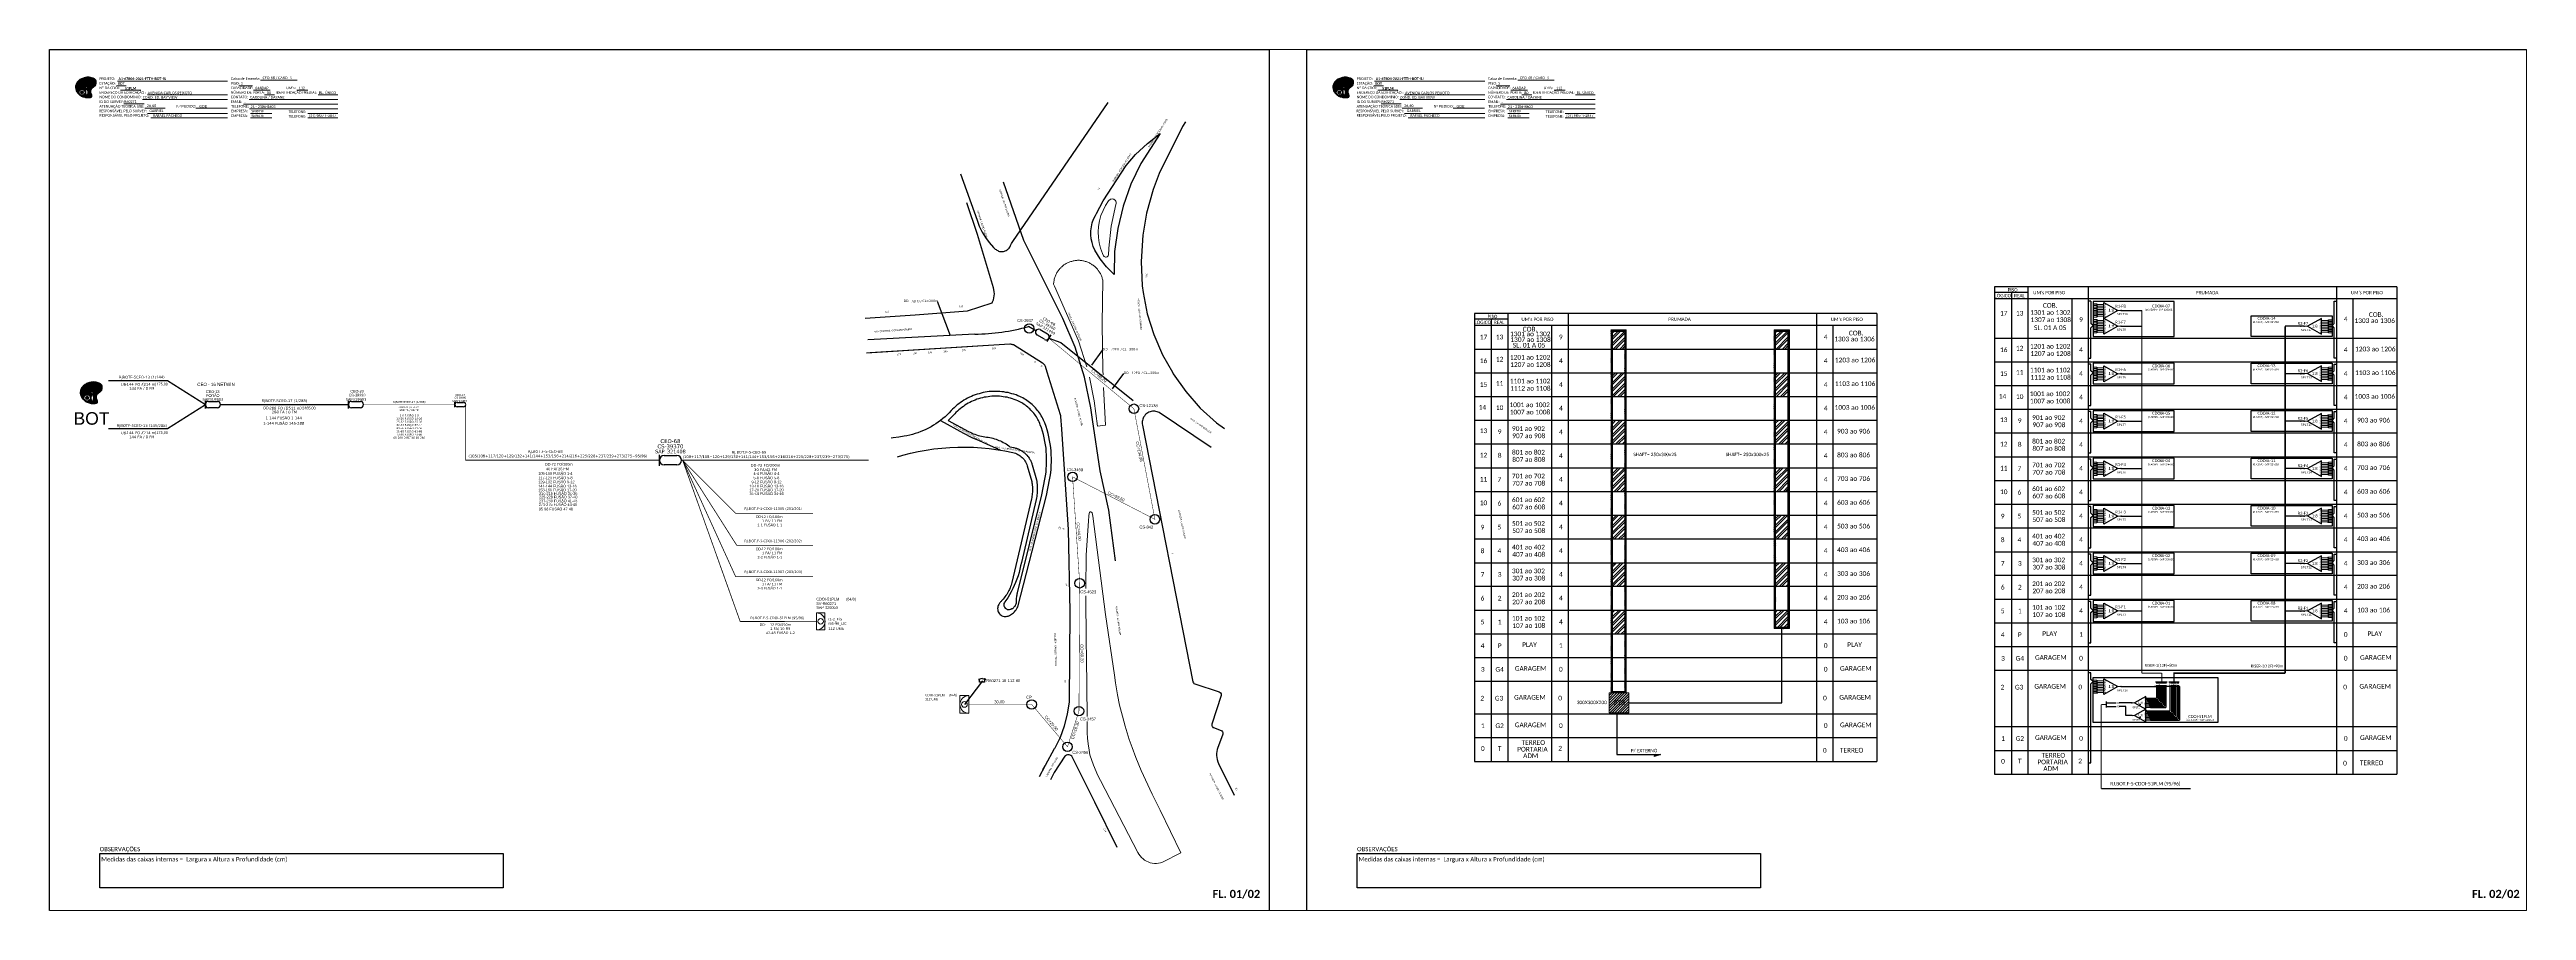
# Paper-space layout 'CDOI-51PLM' of a CAD drawing. Header units: millimetres. Extents: x 27 to 230, y 62 to 133.
# The model-space entities are those that its viewports show. They can reach past a viewport. Long polylines and large blocks are cut down to what shows.
import ezdxf
from ezdxf.enums import TextEntityAlignment as Align

# ---------------------------------------------------------------- set-up
doc = ezdxf.new("R2010")
doc.units = ezdxf.units.MM
for name, color, linetype, lineweight in [("20.0-LEGENDA DOS CDO'S", 1, 'Continuous', 0), ('20.1-CDO_INTERIOR', 1, 'Continuous', 0), ('Texto_Cabos', 1, 'Continuous', 20)]:
    doc.layers.add(name, color=color, linetype=linetype, lineweight=lineweight)
for name, color, linetype in [('20.4-CEOS', 1, 'Continuous'), ('ALINHAMENTO PREDIAL', 120, 'Continuous'), ('CANTEIRO', 98, 'Continuous'), ('CAP a instalar', 1, 'Continuous'), ('CD a instalar', 1, 'Continuous'), ('CDO_INTERIOR', 1, 'Continuous'), ('CEO', 1, 'Continuous'), ('CEOS', 1, 'Continuous'), ('label_cabos', 7, 'Continuous'), ('Legenda', 7, 'Continuous'), ('ml', 1, 'Continuous'), ('NOME LOGRADOURO', 252, 'Continuous'), ('NUMERAÇÃO', 7, 'Continuous'), ('OBRA DE ARTE', 190, 'Continuous'), ('surveys legendas', 7, 'Continuous')]:
    doc.layers.add(name, color=color, linetype=linetype)
doc.layers.add('DROP DE CLIENTE', color=140, linetype='Continuous', plot=False)
doc.layers.add('EXTRA', color=50, linetype='Continuous', plot=False)
doc.styles.add('ARIAL', font='arial.ttf')
doc.styles.add('siredit', font='verdana.ttf')
doc.styles.add('Style-font000', font='font000.shx')
doc.styles.add('WMF-Calibri0', font='calibri.ttf')
doc.styles.add('WMF-Calibri1', font='calibrib.ttf')
doc.dimstyles.new('CC', dxfattribs={"dimtxt": 1, "dimasz": 2, "dimexe": 0.18, "dimexo": 0.0625, "dimgap": 0.09, "dimtad": 0, "dimdec": 0, "dimrnd": 1, "dimzin": 0, "dimdsep": 46, "dimtxsty": 'siredit', "dimblk": 'NONE', "dimcen": 0, "dimse1": 1, "dimse2": 1, "dimsd1": 1, "dimsd2": 1, "dimclrt": 7, "dimadec": 0, "dimazin": 0, "dimtfac": 1, "dimtdec": 0, "dimtofl": 0, "dimtmove": 0, "dimatfit": 3, "dimfxl": 0, "dimtolj": 1, "dimtzin": 0, "dimarcsym": 0})
pattern_1 = [(45, (0, 0), (-2.245064, 2.245064), []), (45, (0, 1.5875), (-2.245064, 2.245064), [])]

# ---------------------------------------------------------------- blocks, each defined once
blk = doc.blocks.new('LEGENDA DOS CABOS')
at = {"layer": 'EXTRA', "color": 0, "style": 'siredit'}
for tag, p in [('ID', (4.6, 0.97)), ('XX', (9.03, 0.97))]:
    blk.add_attdef(tag, text='', height=0.48, rotation=359.69001, dxfattribs=at).set_placement(p, align=Align.MIDDLE_CENTER)
at = {"layer": 'Legenda', "color": 0, "style": 'siredit'}
for tag, p in [('TIPO_CABO', (1.31, 0)), ('CABO', (4.69, -0.05)), ('/', (6.81, -0.05)), ('METROS', (10.03, -0.05))]:
    blk.add_attdef(tag, text='', height=0.8, rotation=359.69001, dxfattribs=at).set_placement(p, align=Align.MIDDLE_CENTER)
blk = doc.blocks.new('_None')
blk = doc.blocks.new('OI')
h = blk.add_hatch(color=40)
edge = h.paths.add_edge_path()
edge.add_spline(control_points=[(4.4, -0.7), (3.9, -1), (3.3, -1.5), (2.8, -2.6), (2.9, -3.5), (3.1, -4.3), (3.3, -4.9), (3.4, -5.4), (3.4, -5.9), (3.2, -6.4), (2.5, -6.6), (1.7, -6.6), (0.6, -6.7), (-0.6, -6.4), (-1.6, -6.1), (-2.8, -5.6), (-3.9, -4.8), (-4.9, -3.7), (-5.3, -2.6), (-5.6, -1.9), (-5.8, -1), (-5.7, 0.5), (-5.1, 2), (-4.1, 3), (-3.3, 3.6), (-2.4, 4.2), (-1.4, 4.4), (-0.6, 4.7), (0.8, 4.9), (2.2, 5), (3.8, 4.6), (4.7, 4.2), (5.4, 3.7), (5.8, 3), (6, 2.2), (6, 1.5), (5.7, 0.6), (5.3, 0.1), (4.9, -0.4), (4.5, -0.6), (4.4, -0.7)], knot_values=[0, 0, 0, 0, 1.60434, 2.417191, 3.427595, 4.282808, 4.776746, 5.304182, 5.888771, 6.258406, 6.858137, 7.79129, 8.986195, 10.124242, 11.187857, 12.242908, 13.953784, 15.414161, 16.515391, 17.349188, 17.675853, 19.552021, 21.515531, 22.568638, 23.63245, 24.621084, 25.782718, 26.745347, 27.142653, 29.870543, 31.004649, 31.921532, 32.709589, 33.801391, 34.042471, 35.192333, 35.971461, 36.628871, 37.254359, 37.836911, 37.836911, 37.836911, 37.836911], degree=3, periodic=0)
h.paths.add_polyline_path([(1.1, -0.9, -1), (0, -0.9, -1)], flags=16)
edge = h.paths.add_edge_path(flags=16)
edge.add_ellipse((0.6, -3.6), major_axis=(-0.02, 1.71), ratio=0.361305, start_angle=0, end_angle=360)
h.paths.add_polyline_path([(-0.4, -3.6, -1), (-3.8, -3.6, -1)], flags=16)
edge = h.paths.add_edge_path(flags=0)
edge.add_ellipse((-2.1, -3.6), major_axis=(0, 0.885), ratio=0.758294, start_angle=0, end_angle=360)
at = {"color": 40}
for centre, radius in [((-2.1, -3.6), 1.72), ((0.5, -0.9), 0.587)]:
    blk.add_circle(centre, radius, dxfattribs=at)
blk.add_ellipse((-2.1, -3.6), major_axis=(0, 0.885), ratio=0.758294, start_param=-3.141592653589792, end_param=3.141592653589792, dxfattribs=at)
blk.add_ellipse((0.6, -3.6), major_axis=(-0.02, 1.71), ratio=0.361305, dxfattribs=at)
at = {"color": 40, "start_tangent": (-0.800898, -0.598801), "end_tangent": (-0.800898, -0.598801)}
blk.add_spline([(4.4, -0.7), (3.2, -1.8), (2.9, -2.5), (2.9, -3.5), (3.1, -4.4), (3.3, -4.8), (3.4, -5.4), (3.4, -6), (3.2, -6.3), (2.7, -6.5), (1.7, -6.6), (0.5, -6.6), (-0.6, -6.4), (-1.6, -6.1), (-2.6, -5.7), (-3.9, -4.7), (-4.9, -3.6), (-5.4, -2.6), (-5.6, -1.8), (-5.7, -1.5), (-5.6, 0.4), (-4.8, 2.2), (-4.1, 3), (-3.3, 3.6), (-2.4, 4.1), (-1.3, 4.5), (-0.4, 4.7), (0, 4.8), (2.7, 4.8), (3.8, 4.5), (4.7, 4.2), (5.3, 3.7), (5.9, 2.7), (5.9, 2.5), (5.9, 1.3), (5.7, 0.6), (5.3, 0.1), (4.8, -0.4), (4.4, -0.7)], degree=3, dxfattribs=at)
blk = doc.blocks.new('SPLT_1-8_SC-APC_ESQ')
at = {"color": 3, "lineweight": 0}
for points in [[(2.4, -3), (0, -3)], [(2.4, -4), (0, -4)], [(2.4, -4.2), (0, -4.2)], [(2.4, -5.2), (0, -5.2)], [(2.4, -5.3), (0, -5.3)], [(2.4, -6.3), (0, -6.3)], [(2.4, -6.5), (0, -6.5)], [(2.4, -7.5), (0, -7.5)], [(2.4, -7.6), (0, -7.6)], [(2.4, -8.6), (0, -8.6)], [(2.4, -8.8), (0, -8.8)], [(2.4, -9.8), (0, -9.8)], [(2.4, -9.9), (0, -9.9)], [(2.4, -10.9), (0, -10.9)], [(2.4, -11.1), (0, -11.1)], [(2.4, -12.1), (0, -12.1)], [(2.4, -3), (2.4, -4)], [(2.4, -4.2), (2.4, -5.2)], [(2.4, -5.3), (2.4, -6.3)], [(2.4, -6.5), (2.4, -7.5)], [(2.4, -7.6), (2.4, -8.6)], [(2.4, -8.8), (2.4, -9.8)], [(2.4, -9.9), (2.4, -10.9)], [(2.4, -11.1), (2.4, -12.1)], [(3, -3.5), (7.4, -3.5)], [(7.4, -4.7), (3, -4.7)], [(7.4, -5.8), (3, -5.8)], [(7.4, -7), (3, -7)], [(7.4, -8.1), (3, -8.1)], [(7.4, -9.3), (3, -9.3)], [(7.4, -10.4), (3, -10.4)], [(7.4, -11.6), (3, -11.6)]]:
    blk.add_lwpolyline(points, dxfattribs=at)
for points in [[(3, -3.2), (2.4, -3.2), (2.4, -3.8), (3, -3.8)], [(3, -4.4), (2.4, -4.4), (2.4, -5), (3, -5)], [(3, -5.5), (2.4, -5.5), (2.4, -6.1), (3, -6.1)], [(3, -6.7), (2.4, -6.7), (2.4, -7.3), (3, -7.3)], [(3, -7.8), (2.4, -7.8), (2.4, -8.4), (3, -8.4)], [(3, -9), (2.4, -9), (2.4, -9.6), (3, -9.6)], [(3, -10.1), (2.4, -10.1), (2.4, -10.7), (3, -10.7)], [(3, -11.3), (2.4, -11.3), (2.4, -11.9), (3, -11.9)]]:
    blk.add_lwpolyline(points, close=True, dxfattribs=at)
at = {"color": 1}
blk.add_lwpolyline([(7.4, -2.1), (17, -7.5), (7.4, -13), (7.4, -2.1)], dxfattribs=at)
at = {"color": 1, "lineweight": 0}
blk.add_lwpolyline([(17, -7.5), (19.3, -7.5)], dxfattribs=at)
at = {"color": 1, "style": 'ARIAL'}
for s, height, p in [('S2', 0.75, (7.6, -5)), ('S3', 0.75, (7.6, -6.2)), ('S4', 0.75, (7.6, -7.4)), ('S5', 0.75, (7.5, -8.6)), ('S6', 0.75, (7.6, -9.7)), ('S7', 0.75, (7.6, -10.8)), ('S8', 0.75, (7.6, -11.9)), ('S1', 0.75, (7.7, -3.8)), ('1:8', 2, (10.5, -8.4))]:
    blk.add_text(s, height=height, dxfattribs=at).set_placement(p)
blk = doc.blocks.new('SPLITTER_')
blk.add_point((0, 0))
at = {"style": 'ARIAL', "flags": 4}
blk.add_attdef('SPLT', (0, -3.3), '', height=1.5, dxfattribs=at)
blk = doc.blocks.new('SPLT_1-8_SC-APC')
at = {"color": 1, "lineweight": 0}
blk.add_lwpolyline([(-17, -7.5), (-19.3, -7.5)], dxfattribs=at)
at = {"color": 1}
blk.add_lwpolyline([(-7.4, -2.1), (-17, -7.5), (-7.4, -13), (-7.4, -2.1)], dxfattribs=at)
at = {"color": 3, "lineweight": 0}
for points in [[(-3, -3.5), (-7.4, -3.5)], [(-7.4, -4.7), (-3, -4.7)], [(-7.4, -5.8), (-3, -5.8)], [(-7.4, -7), (-3, -7)], [(-7.4, -8.1), (-3, -8.1)], [(-7.4, -9.3), (-3, -9.3)], [(-7.4, -10.4), (-3, -10.4)], [(-7.4, -11.6), (-3, -11.6)], [(-2.4, -3), (-2.4, -4)], [(-2.4, -3), (0, -3)], [(-2.4, -4), (0, -4)], [(-2.4, -4.2), (-2.4, -5.2)], [(-2.4, -4.2), (0, -4.2)], [(-2.4, -5.2), (0, -5.2)], [(-2.4, -5.3), (-2.4, -6.3)], [(-2.4, -5.3), (0, -5.3)], [(-2.4, -6.3), (0, -6.3)], [(-2.4, -6.5), (-2.4, -7.5)], [(-2.4, -6.5), (0, -6.5)], [(-2.4, -7.5), (0, -7.5)], [(-2.4, -7.6), (-2.4, -8.6)], [(-2.4, -7.6), (0, -7.6)], [(-2.4, -8.6), (0, -8.6)], [(-2.4, -8.8), (-2.4, -9.8)], [(-2.4, -8.8), (0, -8.8)], [(-2.4, -9.8), (0, -9.8)], [(-2.4, -9.9), (-2.4, -10.9)], [(-2.4, -9.9), (0, -9.9)], [(-2.4, -10.9), (0, -10.9)], [(-2.4, -11.1), (-2.4, -12.1)], [(-2.4, -11.1), (0, -11.1)], [(-2.4, -12.1), (0, -12.1)]]:
    blk.add_lwpolyline(points, dxfattribs=at)
for points in [[(-3, -3.2), (-2.4, -3.2), (-2.4, -3.8), (-3, -3.8)], [(-3, -4.4), (-2.4, -4.4), (-2.4, -5), (-3, -5)], [(-3, -5.5), (-2.4, -5.5), (-2.4, -6.1), (-3, -6.1)], [(-3, -6.7), (-2.4, -6.7), (-2.4, -7.3), (-3, -7.3)], [(-3, -7.8), (-2.4, -7.8), (-2.4, -8.4), (-3, -8.4)], [(-3, -9), (-2.4, -9), (-2.4, -9.6), (-3, -9.6)], [(-3, -10.1), (-2.4, -10.1), (-2.4, -10.7), (-3, -10.7)], [(-3, -11.3), (-2.4, -11.3), (-2.4, -11.9), (-3, -11.9)]]:
    blk.add_lwpolyline(points, close=True, dxfattribs=at)
at = {"color": 1, "style": 'ARIAL'}
for s, height, p in [('1:8', 2, (-13.9, -8.4)), ('S1', 0.75, (-8.7, -3.8)), ('S2', 0.75, (-8.7, -5)), ('S3', 0.75, (-8.7, -6.2)), ('S4', 0.75, (-8.7, -7.4)), ('S5', 0.75, (-8.7, -8.6)), ('S6', 0.75, (-8.7, -9.7)), ('S7', 0.75, (-8.7, -10.8)), ('S8', 0.75, (-8.7, -11.9))]:
    blk.add_text(s, height=height, dxfattribs=at).set_placement(p)
blk = doc.blocks.new('CDOI_INT')
at = {"layer": '20.1-CDO_INTERIOR', "color": 0, "lineweight": 18}
blk.add_lwpolyline([(4.2, -4.2), (4.2, 4.2), (0, 4.2), (0, -4.2)], close=True, dxfattribs=at)
blk.add_circle((2.1, 0), 1.36, dxfattribs=at)
blk.add_arc((0, 0), 4.25, 270, 90, dxfattribs=at)
at = {"layer": "20.0-LEGENDA DOS CDO'S", "color": 0, "style": 'ARIAL'}
for tag, p in [('CDO_N', (-0.1, 10.4)), ('SURVEY', (-0.1, 8.2)), ('SAP', (-0.1, 6.2)), ('SPLITER_1', (21.2, 10.4)), ('SPLITER_2', (21.2, 8.7)), ('1:XX', (5.9, -2.2)), ('UMS', (5.9, -4.2))]:
    blk.add_attdef(tag, p, '', height=1.36, dxfattribs=at)
blk.add_attdef('FIBRAS_UTILIZADAS', text='', height=1.36, dxfattribs=at).set_placement((15.3, 10.4), align=Align.CENTER)
blk = doc.blocks.new('CDOE_CT_POSTE')
at = {"layer": "20.0-LEGENDA DOS CDO'S", "color": 0, "style": 'ARIAL'}
for tag, p in [('CDO_N', (0.12, 5.25)), ('CORDOALHA', (0.12, 4.02)), ('SAP', (0.12, 2.96)), ('1:XX', (0.14, 1.23)), ('UMS', (0.14, 0.22))]:
    blk.add_attdef(tag, p, '', height=0.68, rotation=0.11799, dxfattribs=at)
blk.add_attdef('FIBRAS_UTILIZADAS', text='', height=0.68, rotation=0.11799, dxfattribs=at).set_placement((7.83, 5.26), align=Align.CENTER)
blk = doc.blocks.new('CDOI_PADRÃO')
at = {"layer": '20.1-CDO_INTERIOR', "color": 0, "lineweight": 18}
for p, q in [((3.1, 6.1), (-3.1, 6.1)), ((-3.1, 6.1), (-3.1, -6.1)), ((3.1, -6.1), (3.1, 6.1)), ((-3.1, -6.1), (3.1, -6.1))]:
    blk.add_line(p, q, dxfattribs=at)
for centre, major_axis, start_param, end_param in [((-3.1, 0), (4.34, 4.34), 3.926991, 7.068583), ((0, 0), (1.39, 1.39), 5.497787, 11.780972)]:
    blk.add_ellipse(centre, major_axis=major_axis, ratio=1, start_param=start_param, end_param=end_param, dxfattribs=at)
blk = doc.blocks.new('SURVEY_SURVEY')
for p, q in [((0, 0.0000127), (-0.0000126, 0.000009)), ((-0.0000126, 0.000009), (-0.0000086, 0.000009)), ((-0.0000086, 0), (-0.0000086, 0.000009)), ((0.0000086, 0), (-0.0000086, 0)), ((0, 0.0000127), (0.0000126, 0.000009)), ((0.0000084, 0.0000132), (0.0000098, 0.0000132)), ((0.0000084, 0.0000103), (0.0000084, 0.0000132)), ((0.0000126, 0.000009), (0.0000086, 0.000009)), ((0.0000086, 0.000009), (0.0000086, 0)), ((0.0000098, 0.0000132), (0.0000098, 0.0000099))]:
    blk.add_line(p, q)

msp = doc.modelspace()

# ---------------------------------------------------------------- hatches: boundary and pattern name
h = msp.add_hatch(color=3)
h.dxf.hatch_style = 1
edge = h.paths.add_edge_path()
edge.add_arc((6511.4, 1874.3), 0.256, 0, 360)
h = msp.add_hatch(color=3)
h.dxf.hatch_style = 1
edge = h.paths.add_edge_path()
edge.add_arc((6511.4, 1863.4), 0.256, 0, 360)
h = msp.add_hatch(color=3)
h.dxf.hatch_style = 1
edge = h.paths.add_edge_path()
edge.add_arc((6637.5, 1863.4), 0.256, 0, 360)
h = msp.add_hatch()
h.set_pattern_fill('ANSI32', color=3, scale=0.1)
h.set_pattern_definition([(45, (-1479.7044, 3973.0926), (-0.67351921, 0.67351921), []), (45, (-1479.2554, 3973.0926), (-0.67351921, 0.67351921), [])])
h.paths.add_polyline_path([(6159.6, 1860.9), (6170.1, 1860.9), (6170.1, 1610.5), (6159.6, 1610.5)])
h.paths.add_polyline_path([(6160.6, 1859.9), (6169.1, 1859.9), (6169.1, 1611.5), (6160.6, 1611.5)], flags=16)
h = msp.add_hatch()
h.set_pattern_fill('STEEL', color=1, style=0)
h.set_pattern_definition(pattern_1)
h.paths.add_polyline_path([(6169.1, 1859.9), (6160.6, 1859.9), (6160.6, 1847.7), (6169.1, 1847.7)])
h = msp.add_hatch()
h.set_pattern_fill('ANSI32', color=3, scale=0.1, angle=180)
h.set_pattern_definition([(135, (13921.9567, 3973.0926), (0.67351921, 0.67351921), []), (135, (13921.5077, 3973.0926), (0.67351921, 0.67351921), [])])
h.paths.add_polyline_path([(6282.6, 1860.9), (6272.1, 1860.9), (6272.1, 1654.8), (6282.6, 1654.8)])
h.paths.add_polyline_path([(6281.6, 1859.9), (6273.1, 1859.9), (6273.1, 1655.8), (6281.6, 1655.8)], flags=16)
h = msp.add_hatch()
h.set_pattern_fill('STEEL', color=1, style=0)
h.set_pattern_definition(pattern_1)
h.paths.add_polyline_path([(6281.6, 1859.9), (6273.1, 1859.9), (6273.1, 1847.7), (6281.6, 1847.7)])
h = msp.add_hatch()
h.set_pattern_fill('STEEL', color=1, style=0)
h.set_pattern_definition(pattern_1)
h.paths.add_polyline_path([(6169.1, 1667.6), (6160.6, 1667.6), (6160.6, 1651.2), (6169.1, 1651.2)])
h.paths.add_polyline_path([(6169.1, 1700.3), (6160.6, 1700.3), (6160.6, 1684), (6169.1, 1684)])
h.paths.add_polyline_path([(6169.1, 1733.1), (6160.6, 1733.1), (6160.6, 1716.7), (6169.1, 1716.7)])
h.paths.add_polyline_path([(6169.1, 1765.8), (6160.6, 1765.8), (6160.6, 1749.5), (6169.1, 1749.5)])
h.paths.add_polyline_path([(6169.1, 1798.6), (6160.6, 1798.6), (6160.6, 1782.2), (6169.1, 1782.2)])
h.paths.add_polyline_path([(6169.1, 1831.3), (6160.6, 1831.3), (6160.6, 1814.9), (6169.1, 1814.9)])
h = msp.add_hatch()
h.set_pattern_fill('STEEL', color=1, style=0)
h.set_pattern_definition(pattern_1)
h.paths.add_polyline_path([(6281.6, 1667.6), (6273.1, 1667.6), (6273.1, 1655.8), (6281.6, 1655.8)])
h.paths.add_polyline_path([(6281.6, 1700.3), (6273.1, 1700.3), (6273.1, 1684), (6281.6, 1684)])
h.paths.add_polyline_path([(6281.6, 1733.1), (6273.1, 1733.1), (6273.1, 1716.7), (6281.6, 1716.7)])
h.paths.add_polyline_path([(6281.6, 1765.8), (6273.1, 1765.8), (6273.1, 1749.5), (6281.6, 1749.5)])
h.paths.add_polyline_path([(6281.6, 1798.6), (6273.1, 1798.6), (6273.1, 1782.2), (6281.6, 1782.2)])
h.paths.add_polyline_path([(6281.6, 1831.3), (6273.1, 1831.3), (6273.1, 1814.9), (6281.6, 1814.9)])
h = msp.add_hatch(color=3)
h.dxf.hatch_style = 1
edge = h.paths.add_edge_path()
edge.add_arc((6511.4, 1830.7), 0.256, 0, 360)
h = msp.add_hatch(color=3)
h.dxf.hatch_style = 1
edge = h.paths.add_edge_path()
edge.add_arc((6637.5, 1830.7), 0.256, 0, 360)
h = msp.add_hatch(color=3)
h.dxf.hatch_style = 1
edge = h.paths.add_edge_path()
edge.add_arc((6511.4, 1797.9), 0.256, 0, 360)
h = msp.add_hatch(color=3)
h.dxf.hatch_style = 1
edge = h.paths.add_edge_path()
edge.add_arc((6637.5, 1797.9), 0.256, 0, 360)
h = msp.add_hatch(color=3)
h.dxf.hatch_style = 1
edge = h.paths.add_edge_path()
edge.add_arc((6511.4, 1765.2), 0.256, 0, 360)
h = msp.add_hatch(color=3)
h.dxf.hatch_style = 1
edge = h.paths.add_edge_path()
edge.add_arc((6637.5, 1765.2), 0.256, 0, 360)
h = msp.add_hatch(color=3)
h.dxf.hatch_style = 1
edge = h.paths.add_edge_path()
edge.add_arc((6511.4, 1732.4), 0.256, 0, 360)
h = msp.add_hatch(color=3)
h.dxf.hatch_style = 1
edge = h.paths.add_edge_path()
edge.add_arc((6637.5, 1732.4), 0.256, 0, 360)
h = msp.add_hatch(color=3)
h.dxf.hatch_style = 1
edge = h.paths.add_edge_path()
edge.add_arc((6511.4, 1699.7), 0.256, 0, 360)
h = msp.add_hatch(color=3)
h.dxf.hatch_style = 1
edge = h.paths.add_edge_path()
edge.add_arc((6637.5, 1699.7), 0.256, 0, 360)
h = msp.add_hatch(color=3)
h.dxf.hatch_style = 1
edge = h.paths.add_edge_path()
edge.add_arc((6511.4, 1667), 0.256, 0, 360)
h = msp.add_hatch(color=3)
h.dxf.hatch_style = 1
edge = h.paths.add_edge_path()
edge.add_arc((6637.5, 1666.9), 0.256, 0, 360)
h = msp.add_hatch()
h.set_pattern_fill('ANSI31', color=1, scale=10, style=0)
h.set_pattern_definition([(45, (5546.6913, 1212.7587), (-0.8838835, 0.8838835), [])])
h.paths.add_polyline_path([(6158.3, 1596.7), (6171.9, 1596.7), (6171.9, 1610.5), (6158.3, 1610.5)])
h.paths.add_polyline_path([(6160.3, 1601.1), (6170.4, 1601.1), (6170.4, 1606.2), (6160.3, 1606.2)], flags=24)
h = msp.add_hatch(color=3)
h.dxf.hatch_style = 1
edge = h.paths.add_edge_path()
edge.add_arc((6511.4, 1614.8), 0.256, 0, 360)
h = msp.add_hatch(color=3)
h.dxf.hatch_style = 1
edge = h.paths.add_edge_path()
edge.add_arc((6529, 1606.8), 0.193, 0, 360)
h = msp.add_hatch(color=3)
h.dxf.hatch_style = 1
edge = h.paths.add_edge_path()
edge.add_arc((6529.4, 1605.9), 0.193, 0, 360)
h = msp.add_hatch(color=3)
h.dxf.hatch_style = 1
edge = h.paths.add_edge_path()
edge.add_arc((6518.8, 1603.6), 0.205, 0, 360)
h = msp.add_hatch(color=3)
h.dxf.hatch_style = 1
edge = h.paths.add_edge_path()
edge.add_arc((6518.8, 1603.6), 0.205, 0, 360)
h = msp.add_hatch(color=3)
h.dxf.hatch_style = 1
edge = h.paths.add_edge_path()
edge.add_arc((6518.8, 1594.9), 0.205, 0, 360)
h = msp.add_hatch(color=3)
h.dxf.hatch_style = 1
edge = h.paths.add_edge_path()
edge.add_arc((6518.8, 1594.9), 0.205, 0, 360)
h = msp.add_hatch(color=3)
h.dxf.hatch_style = 1
edge = h.paths.add_edge_path()
edge.add_arc((6529, 1598.1), 0.193, 0, 360)
h = msp.add_hatch(color=3)
h.dxf.hatch_style = 1
edge = h.paths.add_edge_path()
edge.add_arc((6529.4, 1597.2), 0.193, 0, 360)
h = msp.add_hatch(color=3)
h.dxf.hatch_style = 1
edge = h.paths.add_edge_path()
edge.add_arc((6529.8, 1605), 0.193, 0, 360)
h = msp.add_hatch(color=3)
h.dxf.hatch_style = 1
edge = h.paths.add_edge_path()
edge.add_arc((6529.8, 1596.3), 0.193, 0, 360)
h = msp.add_hatch(color=3)
h.dxf.hatch_style = 1
edge = h.paths.add_edge_path()
edge.add_arc((6530.2, 1604.1), 0.193, 0, 360)
h = msp.add_hatch(color=3)
h.dxf.hatch_style = 1
edge = h.paths.add_edge_path()
edge.add_arc((6530.2, 1595.3), 0.193, 0, 360)
h = msp.add_hatch(color=3)
h.dxf.hatch_style = 1
edge = h.paths.add_edge_path()
edge.add_arc((6530.6, 1603.1), 0.193, 0, 360)
h = msp.add_hatch(color=3)
h.dxf.hatch_style = 1
edge = h.paths.add_edge_path()
edge.add_arc((6530.6, 1603.1), 0.193, 0, 360)
h = msp.add_hatch(color=3)
h.dxf.hatch_style = 1
edge = h.paths.add_edge_path()
edge.add_arc((6530.6, 1594.4), 0.193, 0, 360)
h = msp.add_hatch(color=3)
h.dxf.hatch_style = 1
edge = h.paths.add_edge_path()
edge.add_arc((6530.8, 1602.2), 0.193, 0, 360)
h = msp.add_hatch(color=3)
h.dxf.hatch_style = 1
edge = h.paths.add_edge_path()
edge.add_arc((6530.8, 1602.2), 0.193, 0, 360)
h = msp.add_hatch(color=3)
h.dxf.hatch_style = 1
edge = h.paths.add_edge_path()
edge.add_arc((6531, 1593.5), 0.193, 0, 360)
h = msp.add_hatch(color=3)
h.dxf.hatch_style = 1
edge = h.paths.add_edge_path()
edge.add_arc((6531.2, 1601.3), 0.193, 0, 360)
h = msp.add_hatch(color=3)
h.dxf.hatch_style = 1
edge = h.paths.add_edge_path()
edge.add_arc((6531.2, 1601.3), 0.193, 0, 360)
h = msp.add_hatch(color=3)
h.dxf.hatch_style = 1
edge = h.paths.add_edge_path()
edge.add_arc((6531.4, 1592.6), 0.193, 0, 360)
h = msp.add_hatch(color=3)
h.dxf.hatch_style = 1
edge = h.paths.add_edge_path()
edge.add_arc((6531.8, 1600.4), 0.193, 0, 360)
h = msp.add_hatch(color=3)
h.dxf.hatch_style = 1
edge = h.paths.add_edge_path()
edge.add_arc((6531.8, 1600.4), 0.193, 0, 360)
h = msp.add_hatch(color=3)
h.dxf.hatch_style = 1
edge = h.paths.add_edge_path()
edge.add_arc((6531.8, 1591.7), 0.193, 0, 360)

# ---------------------------------------------------------------- linework, layer by layer
at = {"color": 1}
for p, q in [((6547.9, 1880.5), (6492.1, 1880.5)), ((6492.1, 1880.5), (6492.1, 1856.3)), ((6547.9, 1856.3), (6547.9, 1880.5)), ((6492.1, 1856.3), (6547.9, 1856.3)), ((6492.1, 1621.2), (6578, 1621.2)), ((6492.1, 1590), (6492.1, 1621.2)), ((6578, 1621.2), (6578, 1590)), ((6578, 1590), (6492.1, 1590))]:
    msp.add_line(p, q, dxfattribs=at)
at = {"color": 2}
for p, q in [((6514.7, 1594.9), (6514.7, 1601.1)), ((6518.8, 1594.9), (6514.7, 1594.9))]:
    msp.add_line(p, q, dxfattribs=at)
at = {"color": 7}
for points in [[(5082.9, 2054.3), (5923.9, 2054.3), (5923.9, 1460.3), (5082.9, 1460.3)], [(5949.9, 2054.3), (6790.9, 2054.3), (6790.9, 1460.3), (5949.9, 1460.3)]]:
    msp.add_lwpolyline(points, close=True, dxfattribs=at)
at = {"color": 7, "lineweight": 0}
for points in [[(5129.6, 2032.6), (5205.5, 2032.6)], [(5228.4, 2033.1), (5253.5, 2033.1)], [(5996.6, 2032.6), (6072.6, 2032.6)], [(6095.4, 2033.1), (6120.5, 2033.1)], [(5129.1, 2029.3), (5135.6, 2029.3)], [(5131.7, 2026.3), (5145.7, 2026.3)], [(5134, 2016.8), (5148, 2016.8)], [(5146.9, 2019.9), (5205.5, 2019.9)], [(5150.3, 2023), (5205.5, 2023)], [(5213.3, 2029.4), (5222.8, 2029.4)], [(5216.5, 2016.7), (5281.7, 2016.7)], [(5220.5, 2019.9), (5281.7, 2019.9)], [(5223.4, 2026.3), (5235, 2026.3)], [(5231, 2023), (5237.9, 2023)], [(5253.3, 2026.3), (5261, 2026.3)], [(5268.1, 2023), (5281.7, 2023)], [(5996.1, 2029.3), (6002.6, 2029.3)], [(5998.7, 2026.3), (6012.7, 2026.3)], [(6001, 2016.8), (6015, 2016.8)], [(6013.9, 2019.9), (6072.6, 2019.9)], [(6017.3, 2023), (6072.6, 2023)], [(6080.4, 2029.4), (6089.8, 2029.4)], [(6083.5, 2016.7), (6148.7, 2016.7)], [(6087.5, 2019.9), (6148.7, 2019.9)], [(6090.4, 2026.3), (6102, 2026.3)], [(6098, 2023), (6104.9, 2023)], [(6120.3, 2026.3), (6128, 2026.3)], [(6135.2, 2023), (6148.7, 2023)], [(5148.6, 2013.9), (5162.5, 2013.9)], [(5150.3, 2010.3), (5205.5, 2010.3)], [(5152.8, 2007.1), (5205.5, 2007.1)], [(5183.7, 2013.9), (5205.4, 2013.9)], [(5220.7, 2013.4), (5281.7, 2013.4)], [(5221.4, 2010.3), (5236.2, 2010.3)], [(5221.4, 2007.1), (5236.2, 2007.1)], [(5261, 2010.3), (5281.7, 2010.3)], [(5261, 2007.1), (5281.7, 2007.1)], [(6015.6, 2013.9), (6029.5, 2013.9)], [(6017.3, 2010.3), (6072.6, 2010.3)], [(6019.8, 2007.1), (6072.6, 2007.1)], [(6050.7, 2013.9), (6072.4, 2013.9)], [(6087.8, 2013.4), (6148.7, 2013.4)], [(6088.4, 2010.3), (6103.2, 2010.3)], [(6088.4, 2007.1), (6103.2, 2007.1)], [(6128, 2010.3), (6148.7, 2010.3)], [(6128, 2007.1), (6148.7, 2007.1)], [(6529, 1606.8), (6528.3, 1606.8)], [(6528.3, 1605.9), (6529.4, 1605.9)], [(6528.3, 1605), (6529.8, 1605)], [(6528.3, 1604.1), (6530.2, 1604.1)], [(6528.3, 1603.1), (6530.6, 1603.1)], [(6528.3, 1602.2), (6530.8, 1602.2)], [(6528.3, 1601.3), (6531.4, 1601.3)], [(6528.3, 1600.4), (6531.8, 1600.4)], [(6529, 1598.1), (6528.3, 1598.1)], [(6528.3, 1597.2), (6529.4, 1597.2)], [(6528.3, 1596.3), (6529.8, 1596.3)], [(6528.3, 1595.3), (6530.2, 1595.3)], [(6528.3, 1594.4), (6530.6, 1594.4)], [(6528.3, 1593.5), (6530.8, 1593.5)], [(6528.3, 1592.6), (6531.4, 1592.6)], [(6528.3, 1591.7), (6531.8, 1591.7)]]:
    msp.add_lwpolyline(points, dxfattribs=at)
at = {"color": 4, "linetype": 'Continuous'}
msp.add_lwpolyline([(5817.8, 1701.5), (5813.4, 1736.5), (5813.4, 1736.6), (5807.3, 1763.6), (5802, 1799.2), (5801, 1807.2), (5796.6, 1828.4), (5790.1, 1849), (5781.5, 1868.8), (5779.1, 1873.9), (5779.1, 1873.9), (5754.8, 1922.5), (5740.7, 1962.9)], dxfattribs=at)
at = {"color": 0}
for points in [[(6701.5, 1890.7), (6424.1, 1890.7)], [(6447.3, 1886.6), (6424.1, 1886.6)], [(6424.1, 1882.5), (6701.5, 1882.5)], [(6342.8, 1872.3), (6065.4, 1872.3)], [(6088.6, 1868.2), (6065.4, 1868.2)], [(6065.4, 1864.1), (6342.8, 1864.1)]]:
    msp.add_lwpolyline(points, dxfattribs=at)
for points in [[(6424.1, 1890.7), (6424.1, 1554.4)], [(6435.7, 1886.8), (6435.7, 1554.4)], [(6447.3, 1554.4), (6447.3, 1890.7)], [(6477.3, 1882.5), (6477.3, 1554.4)], [(6488.9, 1554.4), (6488.9, 1890.7)], [(6659.9, 1890.7), (6659.9, 1554.4)], [(6671.4, 1554.4), (6671.4, 1882.5)], [(6701.5, 1890.7), (6701.5, 1554.4)], [(6065.4, 1872.3), (6065.4, 1563.2)], [(6077, 1868.2), (6077, 1563.2)], [(6088.6, 1563.2), (6088.6, 1872.3)], [(6118.6, 1864.1), (6118.6, 1563.2)], [(6130.2, 1563.2), (6130.2, 1872.3)], [(6301.2, 1872.3), (6301.2, 1563.2)], [(6312.8, 1563.2), (6312.8, 1864.1)], [(6342.8, 1872.3), (6342.8, 1563.2)], [(5771.9, 1855.2), (5780.2, 1852.2), (5830.1, 1812.3)], [(6065.4, 1847.7), (6342.8, 1847.7)], [(6424.1, 1855.3), (6701.5, 1855.3)], [(6065.4, 1831.3), (6342.8, 1831.3)], [(6424.1, 1838.9), (6701.5, 1838.9)], [(6065.4, 1814.9), (6342.8, 1814.9)], [(6424.1, 1822.5), (6701.5, 1822.5)], [(6065.4, 1798.6), (6342.8, 1798.6)], [(6424.1, 1806.2), (6701.5, 1806.2)], [(6065.4, 1782.2), (6342.8, 1782.2)], [(6424.1, 1789.8), (6701.5, 1789.8)], [(6065.4, 1765.8), (6342.8, 1765.8)], [(6424.1, 1773.4), (6701.5, 1773.4)], [(6065.4, 1749.5), (6342.8, 1749.5)], [(6424.1, 1757.1), (6701.5, 1757.1)], [(6065.4, 1733.1), (6342.8, 1733.1)], [(6424.1, 1740.7), (6701.5, 1740.7)], [(6065.4, 1716.7), (6342.8, 1716.7)], [(6424.1, 1724.3), (6701.5, 1724.3)], [(6065.4, 1700.3), (6342.8, 1700.3)], [(6424.1, 1707.9), (6701.5, 1707.9)], [(6424.1, 1691.6), (6701.5, 1691.6)], [(6065.4, 1684), (6342.8, 1684)], [(6424.1, 1675.2), (6701.5, 1675.2)], [(6065.4, 1667.6), (6342.8, 1667.6)], [(6424.1, 1658.8), (6701.5, 1658.8)], [(6065.4, 1651.2), (6342.8, 1651.2)], [(6424.1, 1642.5), (6701.5, 1642.5)], [(6065.4, 1634.9), (6342.8, 1634.9)], [(6424.1, 1626.1), (6701.5, 1626.1)], [(6065.4, 1618.5), (6342.8, 1618.5)], [(6065.4, 1596), (6342.8, 1596)], [(6065.4, 1579.6), (6342.8, 1579.6)], [(6424.1, 1587.2), (6701.5, 1587.2)], [(6065.4, 1563.2), (6342.8, 1563.2)], [(6424.1, 1570.8), (6701.5, 1570.8)], [(6424.1, 1554.4), (6701.5, 1554.4)]]:
    msp.add_lwpolyline(points)
at = {"color": 3}
for points in [[(6490.5, 1880.8), (6488.9, 1880.8)], [(6490.5, 1880.8), (6490.5, 1865.4)], [(6658.3, 1880.8), (6659.9, 1880.8)], [(6658.3, 1865.4), (6658.3, 1880.8)], [(6488.9, 1841.5), (6490.5, 1841.5), (6490.5, 1862.4), (6492.1, 1863.9), (6490.5, 1865.4)], [(6490.5, 1857.8), (6490.5, 1862.3)], [(6659.9, 1841.5), (6658.3, 1841.5), (6658.3, 1862.4), (6656.8, 1863.9), (6658.3, 1865.4)], [(6490.5, 1837.2), (6488.9, 1837.2)], [(6488.9, 1808.7), (6490.5, 1808.7), (6490.5, 1829.7), (6492.1, 1831.2), (6490.5, 1832.7)], [(6490.5, 1832.7), (6490.5, 1837.2)], [(6659.9, 1808.8), (6658.3, 1808.8), (6658.3, 1829.7), (6656.8, 1831.2), (6658.3, 1832.7)], [(6658.3, 1837.2), (6659.9, 1837.2)], [(6658.3, 1832.7), (6658.3, 1837.2)], [(6490.5, 1804.5), (6488.9, 1804.5)], [(6488.9, 1776), (6490.5, 1776), (6490.5, 1796.9), (6492.1, 1798.4), (6490.5, 1799.9)], [(6490.5, 1799.9), (6490.5, 1804.5)], [(6659.9, 1776), (6658.3, 1776), (6658.3, 1796.9), (6656.8, 1798.4), (6658.3, 1800)], [(6658.3, 1804.5), (6659.9, 1804.5)], [(6658.3, 1800), (6658.3, 1804.5)], [(6490.5, 1771.7), (6488.9, 1771.7)], [(6488.9, 1743.2), (6490.5, 1743.2), (6490.5, 1764.2), (6492.1, 1765.7), (6490.5, 1767.2)], [(6490.5, 1767.2), (6490.5, 1771.7)], [(6659.9, 1743.3), (6658.3, 1743.3), (6658.3, 1764.2), (6656.8, 1765.7), (6658.3, 1767.2)], [(6658.3, 1771.7), (6659.9, 1771.7)], [(6658.3, 1767.2), (6658.3, 1771.7)], [(6490.5, 1739), (6488.9, 1739)], [(6488.9, 1710.5), (6490.5, 1710.5), (6490.5, 1731.4), (6492.1, 1732.9), (6490.5, 1734.4)], [(6490.5, 1734.4), (6490.5, 1739)], [(6659.9, 1710.5), (6658.3, 1710.5), (6658.3, 1731.4), (6656.8, 1733), (6658.3, 1734.5)], [(6658.3, 1739), (6659.9, 1739)], [(6658.3, 1734.5), (6658.3, 1739)], [(6490.5, 1706.2), (6488.9, 1706.2)], [(6488.9, 1677.8), (6490.5, 1677.8), (6490.5, 1698.7), (6492.1, 1700.2), (6490.5, 1701.7)], [(6490.5, 1701.7), (6490.5, 1706.2)], [(6659.9, 1677.8), (6658.3, 1677.8), (6658.3, 1698.7), (6656.8, 1700.2), (6658.3, 1701.7)], [(6658.3, 1706.2), (6659.9, 1706.2)], [(6658.3, 1701.7), (6658.3, 1706.2)], [(6490.5, 1673.5), (6488.9, 1673.5)], [(6488.9, 1645), (6490.5, 1645), (6490.5, 1665.9), (6492.1, 1667.4), (6490.5, 1669)], [(6490.5, 1669), (6490.5, 1673.5)], [(6659.9, 1645), (6658.3, 1645), (6658.3, 1666), (6656.8, 1667.5), (6658.3, 1669)], [(6658.3, 1673.5), (6659.9, 1673.5)], [(6658.3, 1669), (6658.3, 1673.5)], [(6171.9, 1603.6), (6171.9, 1603.6), (6277.4, 1603.6), (6277.4, 1654.8)], [(6490.5, 1624.4), (6488.9, 1624.4)], [(6490.5, 1619.8), (6490.5, 1624.4)], [(6490.5, 1600.5), (6490.5, 1616.8), (6492.1, 1618.3), (6490.5, 1619.8)], [(6488.9, 1562.3), (6490.5, 1562.3), (6490.5, 1600.5)], [(6501.2, 1603.6), (6508, 1603.6), (6508, 1603.6)], [(6518.8, 1603.6), (6510.1, 1603.6)]]:
    msp.add_lwpolyline(points, dxfattribs=at)
at = {"color": 5}
for points in [[(6511.4, 1874.3), (6525.6, 1874.3)], [(6511.4, 1863.4), (6525.6, 1863.4)], [(6511.4, 1830.7), (6525.6, 1830.7)], [(6511.4, 1797.9), (6525.6, 1797.9)], [(6511.4, 1765.2), (6525.6, 1765.2)], [(6511.4, 1732.4), (6525.6, 1732.4)], [(6511.4, 1699.7), (6525.6, 1699.7)], [(6511.4, 1667), (6525.6, 1667)], [(6529, 1606.8), (6535.7, 1606.8)], [(6529.4, 1605.9), (6536.6, 1605.9)], [(6535.1, 1618), (6543.1, 1618)], [(6535.7, 1618), (6535.7, 1617)], [(6535.7, 1615.7), (6535.7, 1606.8)], [(6536.6, 1618), (6536.6, 1617)], [(6536.6, 1615.7), (6536.6, 1605.9)], [(6537.5, 1618), (6537.5, 1617)], [(6537.5, 1615.7), (6537.5, 1605)], [(6538.4, 1618), (6538.4, 1617)], [(6538.4, 1615.7), (6538.4, 1604.1)], [(6539.4, 1618), (6539.4, 1617)], [(6539.4, 1615.7), (6539.4, 1603.1)], [(6540.3, 1618), (6540.3, 1617)], [(6540.3, 1615.7), (6540.3, 1602.2)], [(6541.2, 1618), (6541.2, 1617)], [(6541.2, 1615.7), (6541.2, 1601.3)], [(6542.1, 1618), (6542.1, 1617)], [(6542.1, 1615.7), (6542.1, 1600.4)], [(6529.8, 1605), (6537.5, 1605)], [(6530.4, 1604.1), (6538.4, 1604.1)], [(6530.8, 1603.1), (6539.4, 1603.1)], [(6531, 1602.2), (6540.3, 1602.2)], [(6531.4, 1601.3), (6541.2, 1601.3)], [(6532, 1600.4), (6542.1, 1600.4)]]:
    msp.add_lwpolyline(points, dxfattribs=at)
at = {"color": 5, "const_width": 0.8}
for points in [[(6525.6, 1874.3), (6525.6, 1624.1)], [(6539.4, 1624.1), (6525.6, 1624.1)], [(6539.4, 1618), (6539.4, 1624.1)]]:
    msp.add_lwpolyline(points, dxfattribs=at)
at = {"color": 1}
for points in [[(6601, 1870.7), (6656.8, 1870.7), (6656.8, 1856.3), (6601, 1856.3)], [(6547.9, 1837.9), (6492.1, 1837.9), (6492.1, 1823.6), (6547.9, 1823.6)], [(6601, 1837.9), (6656.8, 1837.9), (6656.8, 1823.6), (6601, 1823.6)], [(6547.9, 1805.1), (6492.1, 1805.1), (6492.1, 1790.8), (6547.9, 1790.8)], [(6601, 1805.2), (6656.8, 1805.2), (6656.8, 1790.8), (6601, 1790.8)], [(6547.9, 1772.4), (6492.1, 1772.4), (6492.1, 1758.1), (6547.9, 1758.1)], [(6601, 1772.4), (6656.8, 1772.4), (6656.8, 1758.1), (6601, 1758.1)], [(6547.9, 1739.7), (6492.1, 1739.7), (6492.1, 1725.3), (6547.9, 1725.3)], [(6601, 1739.7), (6656.8, 1739.7), (6656.8, 1725.4), (6601, 1725.4)], [(6547.9, 1706.9), (6492.1, 1706.9), (6492.1, 1692.6), (6547.9, 1692.6)], [(6601, 1706.9), (6656.8, 1706.9), (6656.8, 1692.6), (6601, 1692.6)], [(6547.9, 1674.2), (6492.1, 1674.2), (6492.1, 1659.8), (6547.9, 1659.8)], [(6601, 1674.2), (6656.8, 1674.2), (6656.8, 1659.9), (6601, 1659.9)]]:
    msp.add_lwpolyline(points, close=True, dxfattribs=at)
at = {"color": 6, "const_width": 1}
for points in [[(6624.5, 1863.4), (6624.5, 1624.1)], [(6547.8, 1618), (6547.8, 1624.1), (6624.5, 1624.1)]]:
    msp.add_lwpolyline(points, dxfattribs=at)
at = {"color": 6}
for points in [[(6637.5, 1863.4), (6624.5, 1863.4)], [(6637.5, 1830.7), (6624.5, 1830.7)], [(6637.5, 1797.9), (6624.5, 1797.9)], [(6637.5, 1765.2), (6624.5, 1765.2)], [(6637.5, 1732.4), (6624.5, 1732.4)], [(6637.5, 1699.7), (6624.5, 1699.7)], [(6637.5, 1666.9), (6624.5, 1666.9)], [(6511.4, 1614.8), (6535.2, 1614.8)], [(6535.2, 1614.8), (6534.7, 1615), (6551.5, 1615), (6550.9, 1614.8)], [(6544.3, 1618), (6551.4, 1618)], [(6545, 1618), (6545, 1617)], [(6545, 1615.7), (6545, 1598.1)], [(6546, 1618), (6546, 1617)], [(6546, 1615.7), (6546, 1597.2)], [(6546.9, 1618), (6546.9, 1617)], [(6546.9, 1615.7), (6546.9, 1596.3)], [(6547.8, 1618), (6547.8, 1617)], [(6547.8, 1615.7), (6547.8, 1595.3)], [(6548.7, 1618), (6548.7, 1617)], [(6548.7, 1615.7), (6548.7, 1594.4)], [(6549.7, 1618), (6549.7, 1617)], [(6549.7, 1615.7), (6549.7, 1593.5)], [(6550.6, 1618), (6550.6, 1617)], [(6550.6, 1615.7), (6550.6, 1592.6)], [(6550.9, 1614.8), (6551.5, 1614.8)], [(6551.5, 1614.8), (6551.5, 1591.7)], [(6529, 1598.1), (6545, 1598.1)], [(6529.4, 1597.2), (6546, 1597.2)], [(6529.8, 1596.3), (6546.9, 1596.3)], [(6530.4, 1595.3), (6547.8, 1595.3)], [(6530.8, 1594.4), (6548.7, 1594.4)], [(6531, 1593.5), (6549.7, 1593.5)], [(6531.4, 1592.6), (6550.6, 1592.6)], [(6531.8, 1591.7), (6551.5, 1591.7)]]:
    msp.add_lwpolyline(points, dxfattribs=at)
at = {"color": 1}
for points, const_width in [([(5792.7, 1597.9), (5792.7, 1597.9), (5793.2, 1686.1), (5788.3, 1759.5), (5845.1, 1730.2), (5830.6, 1806.5), (5771.9, 1855.2)], 0.3), ([(5760.1, 1602.5), (5716.7, 1602.5)], 0.3), ([(5792.7, 1597.9), (5784.8, 1573.3), (5760.1, 1602.5)], 0.3), ([(6497.6, 1602.4), (6497.6, 1544.4)], 0.8), ([(6497.6, 1602.4), (6501.2, 1602.4)], 0.8), ([(6497.6, 1544.4), (6559.2, 1544.4)], 0.8)]:
    msp.add_lwpolyline(points, dxfattribs=dict(at, const_width=const_width))
at = {"color": 2, "lineweight": 0}
for points in [[(6159.6, 1860.9), (6170.1, 1860.9), (6170.1, 1610.5), (6159.6, 1610.5)], [(6160.6, 1859.9), (6169.1, 1859.9), (6169.1, 1611.5), (6160.6, 1611.5)], [(6282.6, 1860.9), (6272.1, 1860.9), (6272.1, 1654.8), (6282.6, 1654.8)], [(6281.6, 1859.9), (6273.1, 1859.9), (6273.1, 1655.8), (6281.6, 1655.8)]]:
    msp.add_lwpolyline(points, close=True, dxfattribs=at)
at = {"linetype": 'Continuous'}
msp.add_lwpolyline([(5190.3, 1812), (5190.3, 1806.7)], dxfattribs=at)
at = {"ltscale": 7, "const_width": 0.532}
for points in [[(5519.4, 1771), (5556, 1734.3)], [(5556.9, 1712), (5519.4, 1771)], [(5519.4, 1771), (5556, 1690.6)], [(5556, 1734.3), (5609.4, 1734.3)], [(5556.9, 1712), (5609.4, 1712.1)], [(5556, 1690.6), (5609.4, 1690.7)]]:
    msp.add_lwpolyline(points, dxfattribs=at)
at = {"color": 1, "ltscale": 7, "const_width": 0.532}
for points in [[(5559.1, 1659.7), (5519.4, 1771)], [(5559.1, 1659.7), (5611.7, 1659.8)]]:
    msp.add_lwpolyline(points, dxfattribs=at)
at = {"color": 1, "lineweight": 0}
msp.add_lwpolyline([(6158.3, 1610.5), (6171.9, 1610.5), (6171.9, 1596.7), (6158.3, 1596.7)], close=True, dxfattribs=at)
at = {"color": 1}
for points in [[(6528.3, 1608), (6520.5, 1603.6), (6528.3, 1599.2), (6528.3, 1608)], [(6163.7, 1596.7), (6163.7, 1568), (6193.8, 1568)], [(6501.2, 1600.3), (6501.2, 1604.5)], [(6528.3, 1599.2), (6520.5, 1594.9), (6528.3, 1590.5), (6528.3, 1599.2)], [(6189.4, 1566.5), (6190.8, 1568.3)], [(6193.8, 1568), (6189.4, 1566.5)]]:
    msp.add_lwpolyline(points, dxfattribs=at)
at = {"color": 2}
for points in [[(6501.2, 1601.1), (6508, 1601.1), (6508, 1601.1)], [(6514.7, 1601.1), (6510.1, 1601.1)]]:
    msp.add_lwpolyline(points, dxfattribs=at)
at = {"color": 1, "lineweight": 0}
for points in [[(6520.5, 1603.6), (6518.8, 1603.6)], [(6520.5, 1594.9), (6518.8, 1594.9)]]:
    msp.add_lwpolyline(points, dxfattribs=at)
at = {"color": 0}
for points in [[(5117.5, 1499.6), (5395.7, 1499.6), (5395.7, 1475.9), (5117.5, 1475.9)], [(5984.5, 1499.6), (6262.7, 1499.6), (6262.7, 1475.9), (5984.5, 1475.9)]]:
    msp.add_lwpolyline(points, close=True, dxfattribs=at)
at = {"color": 3}
for centre, radius in [((6511.4, 1874.3), 0.256), ((6511.4, 1863.4), 0.256), ((6637.5, 1863.4), 0.256), ((6511.4, 1830.7), 0.256), ((6637.5, 1830.7), 0.256), ((6511.4, 1797.9), 0.256), ((6637.5, 1797.9), 0.256), ((6511.4, 1765.2), 0.256), ((6637.5, 1765.2), 0.256), ((6511.4, 1732.4), 0.256), ((6637.5, 1732.4), 0.256), ((6511.4, 1699.7), 0.256), ((6637.5, 1699.7), 0.256), ((6511.4, 1667), 0.256), ((6637.5, 1666.9), 0.256), ((6511.4, 1614.8), 0.256), ((6529, 1606.8), 0.193), ((6529.4, 1605.9), 0.193), ((6518.8, 1603.6), 0.205), ((6518.8, 1603.6), 0.205), ((6518.8, 1594.9), 0.205), ((6518.8, 1594.9), 0.205), ((6529, 1598.1), 0.193), ((6529.4, 1597.2), 0.193), ((6529.8, 1605), 0.193), ((6529.8, 1596.3), 0.193), ((6530.2, 1604.1), 0.193), ((6530.2, 1595.3), 0.193), ((6530.6, 1603.1), 0.193), ((6530.6, 1603.1), 0.193), ((6530.6, 1594.4), 0.193), ((6530.8, 1602.2), 0.193), ((6530.8, 1602.2), 0.193), ((6531, 1593.5), 0.193), ((6531.2, 1601.3), 0.193), ((6531.2, 1601.3), 0.193), ((6531.4, 1592.6), 0.193), ((6531.8, 1600.4), 0.193), ((6531.8, 1600.4), 0.193), ((6531.8, 1591.7), 0.193)]:
    msp.add_circle(centre, radius, dxfattribs=at)
at = {"layer": '20.4-CEOS', "color": 5}
for p, q in [((5769, 1854.4), (5763.7, 1857.4)), ((5765.9, 1861.1), (5771.1, 1858.1)), ((5503.4, 1767.2), (5503.4, 1774.8)), ((5506.6, 1774.2), (5515.5, 1774.2)), ((5515.5, 1767.8), (5506.6, 1767.8))]:
    msp.add_line(p, q, dxfattribs=at)
msp.add_lwpolyline([(5773.2, 1857.4), (5770.6, 1852.9)], dxfattribs=at)
for centre, start, end in [((5764.8, 1859.2), 60.2854, 240.2854), ((5770, 1856.2), 240.2854, 60.2854)]:
    msp.add_arc(centre, 2.15, start, end, dxfattribs=at)
for centre, major_axis, start_param, end_param in [((5506.6, 1771), (-2.25, 2.25), -0.785398, 2.356194), ((5515.5, 1771), (2.25, 2.25), 3.926991, 7.068583)]:
    msp.add_ellipse(centre, major_axis=major_axis, ratio=1, start_param=start_param, end_param=end_param, dxfattribs=at)
at = {"layer": 'ALINHAMENTO PREDIAL'}
for points in [[(5711.1, 1968.5), (5722.6, 1936.6), (5724, 1932.4), (5725.9, 1928.4), (5728.2, 1924.6), (5730.8, 1921.1), (5733.8, 1917.8), (5735, 1916.7), (5735.5, 1916.3), (5736.1, 1915.9), (5736.7, 1915.6), (5737.3, 1915.3), (5737.9, 1915.1), (5738.6, 1915), (5739.3, 1914.9), (5740, 1915), (5740.6, 1915), (5741.3, 1915.2), (5741.9, 1915.4), (5742.5, 1915.7), (5743.1, 1916.1), (5743.6, 1916.5), (5744.1, 1916.9), (5744.6, 1917.4), (5745, 1918), (5745.2, 1918.5), (5745.5, 1919.1), (5746.2, 1920.6), (5747.1, 1921.9), (5812.9, 2017.7)], [(5866.1, 2004.5), (5864.2, 2001.3), (5848, 1968.9), (5843.8, 1957.7), (5839.3, 1941.5), (5836.7, 1926.2), (5835.5, 1908), (5836.3, 1891.2), (5836.9, 1886.8), (5839.8, 1872.1), (5844.3, 1857.7), (5850.3, 1843.8), (5857.1, 1831.7), (5857.7, 1830.7), (5866.5, 1818.4), (5876.4, 1807), (5887.6, 1796.8), (5893, 1792.8)], [(5863.7, 2000.2), (5848, 1968.9), (5843.8, 1957.7), (5839.3, 1941.5), (5836.7, 1926.2), (5835.5, 1908), (5836.3, 1891.2), (5836.9, 1886.8), (5839.8, 1872.1), (5844.3, 1857.7), (5850.3, 1843.8), (5857.1, 1831.7), (5857.7, 1830.7), (5866.5, 1818.4), (5876.4, 1807), (5887.6, 1796.8), (5893, 1792.8)], [(5645.2, 1869), (5679.8, 1871.4), (5715.9, 1874), (5732.8, 1879.5), (5733.2, 1880.2), (5733.7, 1881.6), (5734.1, 1883), (5734.3, 1884.4), (5734.4, 1885.8), (5734.3, 1887.2), (5734.1, 1888.7), (5733.7, 1890), (5722.7, 1926.7), (5715.4, 1948.5)], [(5765.6, 1552.8), (5769.3, 1560.1), (5769.6, 1560.6), (5775.9, 1572), (5776.2, 1572.5), (5779.9, 1580), (5782.8, 1587.8), (5784.9, 1595.9), (5786.2, 1604.2), (5786.6, 1666.7), (5785.5, 1723.3), (5780.9, 1792.5), (5780.1, 1801.2), (5780.1, 1801.7), (5779.9, 1802.2), (5770.8, 1831.7), (5769.6, 1835.6), (5769.3, 1836.1), (5769.1, 1836.5), (5768.8, 1837), (5768.4, 1837.3), (5768, 1837.7), (5767.6, 1838), (5747.5, 1850.5), (5747.1, 1850.7), (5746.6, 1850.8), (5746.1, 1850.9), (5745.5, 1851), (5745, 1851), (5646.3, 1844.9)], [(5767.9, 1557.4), (5769.3, 1560.1), (5769.6, 1560.6), (5775.9, 1572), (5776.2, 1572.5), (5779.9, 1580), (5782.8, 1587.8), (5784.9, 1595.9), (5786.2, 1604.2), (5786.6, 1666.7), (5785.5, 1723.3), (5780.9, 1792.5), (5780.1, 1801.2), (5780.1, 1801.7), (5779.9, 1802.2), (5770.8, 1831.7), (5769.6, 1835.6), (5769.3, 1836.1), (5769.1, 1836.5), (5768.8, 1837), (5768.4, 1837.3), (5768, 1837.7), (5767.6, 1838), (5747.5, 1850.5), (5747.1, 1850.7), (5746.6, 1850.8), (5746.1, 1850.9), (5745.5, 1851), (5745, 1851), (5648.7, 1845.1)], [(5745.1, 1780.2), (5747.9, 1779.7), (5748.4, 1779.5), (5749, 1779.4), (5749.6, 1779.2), (5750.1, 1779), (5750.7, 1778.8), (5751.2, 1778.6), (5751.7, 1778.3), (5752.3, 1778), (5752.8, 1777.7), (5753.3, 1777.4), (5753.8, 1777.1), (5754.3, 1776.8), (5754.7, 1776.4), (5755.2, 1776), (5755.6, 1775.6), (5756, 1775.2), (5756.5, 1774.8), (5756.9, 1774.4), (5757.2, 1773.9), (5757.6, 1773.5), (5758, 1773), (5758.3, 1772.5), (5758.6, 1772), (5758.9, 1771.5), (5759.2, 1771), (5759.5, 1770.4), (5759.7, 1769.9), (5759.9, 1769.4), (5760.1, 1768.8), (5760.3, 1768.2), (5760.5, 1767.7), (5763.4, 1757.5), (5763.6, 1756.4), (5763.7, 1755.4), (5763.8, 1754.3), (5763.9, 1753.3), (5764, 1752.3), (5764, 1751.2), (5764, 1750.2), (5763.9, 1749.1), (5763.8, 1748.1), (5763.7, 1747), (5763.6, 1746), (5763.4, 1745), (5763.2, 1743.9), (5753, 1700.4), (5752.5, 1698.1), (5752, 1695.8), (5751.4, 1693.5), (5750.7, 1691.2), (5749.9, 1688.9), (5749, 1686.7), (5748.1, 1684.5), (5747.1, 1682.4), (5746, 1680.2), (5744.8, 1678.2), (5743.6, 1676.1), (5743, 1675.2), (5742.3, 1674.2), (5741.6, 1673.2), (5741.3, 1672.8), (5741, 1672.2), (5740.9, 1671.7), (5740.9, 1671.1), (5741, 1670.5), (5741.2, 1670), (5741.4, 1669.5), (5741.8, 1669), (5742.2, 1668.7), (5742.7, 1668.4), (5743.2, 1668.1), (5743.8, 1668), (5744.3, 1668), (5744.8, 1668), (5745.4, 1668.2), (5746, 1668.3), (5746.5, 1668.6), (5747, 1668.8), (5747.5, 1669.2), (5747.9, 1669.6), (5748.3, 1670), (5748.7, 1670.4), (5749, 1670.9), (5749.2, 1671.5), (5749.4, 1672), (5749.6, 1672.6), (5749.6, 1673.2), (5749.7, 1673.7), (5749.7, 1674.5), (5749.7, 1675.2), (5749.7, 1675.9), (5749.8, 1676.7), (5749.9, 1677.4), (5750, 1678.1), (5750.1, 1678.8), (5750.3, 1679.6), (5767.2, 1747.1), (5769.2, 1758), (5769.6, 1760.3), (5770, 1762.7), (5770.2, 1765.1), (5770.4, 1767.4), (5770.4, 1769.8), (5770.4, 1772.2), (5770.4, 1774.6), (5770.2, 1777), (5770, 1779.3), (5769.6, 1781.7), (5769.2, 1784), (5768.8, 1786.4), (5768.2, 1788.7), (5767.6, 1791), (5766.8, 1793.3), (5766, 1795.5), (5765.7, 1796.4), (5765.3, 1797.4), (5764.8, 1798.3), (5764.4, 1799.2), (5763.9, 1800.1), (5763.4, 1800.9), (5762.8, 1801.8), (5762.2, 1802.6), (5761.6, 1803.4), (5761, 1804.2), (5760.3, 1804.9), (5759.6, 1805.6), (5758.9, 1806.4), (5758.2, 1807), (5757.4, 1807.7), (5756.6, 1808.3), (5755.8, 1808.9), (5755, 1809.5), (5754.1, 1810.1), (5753.3, 1810.6), (5752.4, 1811.1), (5751.5, 1811.5), (5750.6, 1811.9), (5749.4, 1812.4), (5748.1, 1812.9), (5746.9, 1813.3), (5745.6, 1813.7), (5744.4, 1814.1), (5743.1, 1814.4), (5741.8, 1814.6), (5740.5, 1814.8), (5739.2, 1815), (5737.9, 1815.1), (5736.5, 1815.2), (5735.2, 1815.2), (5733.9, 1815.2), (5732.6, 1815.1), (5731.3, 1815), (5730, 1814.8), (5728.7, 1814.6), (5727.4, 1814.4), (5726.1, 1814.1), (5724.8, 1813.8), (5723.5, 1813.4), (5722.3, 1813), (5721.1, 1812.5), (5719.8, 1812), (5718.6, 1811.5), (5717.5, 1810.9), (5716.3, 1810.3), (5715.2, 1809.6), (5714, 1808.9), (5713, 1808.1), (5711.9, 1807.4), (5710.9, 1806.5), (5709.9, 1805.7), (5708.9, 1804.8), (5707.9, 1803.9), (5707, 1802.9), (5705.6, 1801.4), (5704.1, 1800), (5702.5, 1798.5), (5716.5, 1790.9), (5717.6, 1790.3), (5718.7, 1789.8), (5719.8, 1789.3), (5720.9, 1788.9), (5722, 1788.5), (5723.1, 1788.1), (5724.3, 1787.8), (5725.5, 1787.5), (5726.6, 1787.3), (5727.8, 1787.1), (5729, 1786.9), (5730.1, 1786.8), (5731.2, 1786.6), (5732.3, 1786.4), (5733.3, 1786.1), (5734.4, 1785.8), (5735.5, 1785.5), (5736.5, 1785.1), (5737.5, 1784.7), (5738.5, 1784.3), (5739.5, 1783.8), (5740.5, 1783.3), (5741.5, 1782.8), (5742.4, 1782.2), (5743.4, 1781.6), (5744.3, 1780.9), (5745.1, 1780.2)], [(5883.9, 1779.7), (5848.1, 1803.8), (5847.4, 1804.1), (5846.6, 1804.4), (5845.8, 1804.6), (5845, 1804.8), (5844.2, 1804.8), (5843.4, 1804.8), (5842.5, 1804.6), (5841.7, 1804.4), (5841, 1804.1), (5840.2, 1803.7), (5839.5, 1803.3), (5838.9, 1802.8), (5838.3, 1802.2), (5837.8, 1801.5), (5837.3, 1800.8), (5837, 1800.1), (5836.7, 1799.3), (5836.5, 1798.5), (5836.3, 1797.7), (5836.3, 1796.9), (5836.3, 1796.1), (5836.5, 1795.2)], [(5836.5, 1795.2), (5871.3, 1618), (5871.6, 1617.4), (5872, 1617), (5872.6, 1616.7), (5889.4, 1611.1), (5890, 1610.8), (5890.4, 1610.4), (5890.7, 1609.8), (5890.8, 1609.2), (5890.7, 1608.6), (5884.4, 1589), (5884.3, 1588.4), (5884.4, 1587.7), (5884.7, 1587.2), (5885.1, 1586.7), (5885.5, 1586.5), (5890.7, 1584.5), (5891.3, 1584.2), (5891.7, 1583.7), (5891.9, 1583.1), (5892, 1582.5), (5891.9, 1581.9), (5888.2, 1572.2), (5888, 1571.5), (5887.7, 1570.1), (5887.5, 1568.6), (5887.5, 1567.2), (5887.7, 1565.8), (5888, 1564.4), (5888.4, 1563), (5889, 1561.7), (5899.7, 1539.8)], [(5819, 1503.7), (5803.7, 1535.1), (5788.1, 1566.4), (5787.7, 1566.9), (5787.2, 1567.3), (5786.6, 1567.6), (5786, 1567.8), (5785.3, 1567.8), (5784.7, 1567.7), (5784.1, 1567.5), (5783.5, 1567.1), (5783, 1566.7), (5775.5, 1555.5), (5773.1, 1550.6)]]:
    msp.add_lwpolyline(points, dxfattribs=at)
at = {"layer": 'CANTEIRO', "lineweight": 20}
for points in [[(5813.1, 1949.9), (5811, 1946.7), (5809.3, 1943.3), (5807.9, 1939.8), (5806.8, 1936.1), (5806.2, 1932.3), (5805.9, 1928.5), (5806.1, 1924.7), (5806.7, 1921), (5807.6, 1917.3), (5808.9, 1913.7), (5809.7, 1912), (5810, 1911.5), (5810.5, 1911.2), (5811, 1911.1), (5811.5, 1911.1), (5812.1, 1911.2), (5812.5, 1911.5), (5812.8, 1912), (5813, 1912.5), (5813.2, 1917.2), (5814.9, 1932.4), (5818.2, 1947.4), (5818.4, 1948.1), (5818.4, 1948.7), (5818.3, 1949.3), (5818.1, 1949.8), (5817.7, 1950.3), (5817.3, 1950.7), (5816.8, 1951), (5816.2, 1951.2), (5815.6, 1951.3), (5815, 1951.2), (5814.4, 1951), (5813.9, 1950.7), (5813.5, 1950.3), (5813.1, 1949.9)], [(5862.9, 1500.2), (5848.7, 1529.5), (5843.1, 1540.6), (5835.7, 1556.9), (5832, 1565.8), (5829.3, 1572.7), (5827.3, 1578.2), (5824.5, 1587.6), (5822.7, 1594.4), (5820.7, 1601.9), (5819.3, 1609.1), (5818, 1617.4), (5817.2, 1622.6), (5811, 1664.5), (5802.2, 1732.3), (5801.7, 1734.8), (5801.4, 1735.2), (5800.9, 1735.4), (5800.4, 1735.3), (5800, 1735), (5799.8, 1734.5), (5799.5, 1732.4), (5799.3, 1729.2), (5797.7, 1705.4), (5797.5, 1682.4)], [(5797.5, 1677.4), (5797.7, 1645.9), (5797.8, 1635), (5798.3, 1594.2)], [(5798.3, 1590.7), (5798.4, 1582.8), (5798.7, 1579.3), (5799, 1575.3), (5799.7, 1571), (5800.3, 1567.8), (5802.7, 1560.7), (5805.7, 1553.4), (5807.6, 1550), (5833.4, 1500.4), (5834.1, 1499.1), (5834.9, 1498), (5835.8, 1496.9), (5836.9, 1495.9), (5838, 1495.1), (5839.2, 1494.4), (5840.5, 1493.8), (5841.9, 1493.3), (5843.3, 1493), (5844.7, 1492.8), (5846.1, 1492.8), (5847.5, 1492.9), (5848.9, 1493.2), (5850.2, 1493.6), (5862.9, 1500.2)]]:
    msp.add_lwpolyline(points, dxfattribs=at)
at = {"layer": 'CAP a instalar', "color": 0, "ltscale": 7}
for p, q in [((5762.9, 1860.3), (5757.8, 1863.3)), ((5721, 1858), (5647.2, 1854))]:
    msp.add_line(p, q, dxfattribs=at)
at = {"layer": 'CAP a instalar', "color": 1, "ltscale": 7}
msp.add_line((5757.8, 1863.3), (5757.8, 1863.3), dxfattribs=at)
at = {"layer": 'CAP a instalar', "color": 5, "ltscale": 7, "const_width": 0.575}
for points in [[(5369.8, 1809.4), (5369.8, 1771), (5503.4, 1771)], [(5518.7, 1771), (5647.7, 1771)]]:
    msp.add_lwpolyline(points, dxfattribs=at)
at = {"layer": 'CAP a instalar', "color": 0, "ltscale": 7}
msp.add_arc((5720.1, 1995.6), 137.6, 270.3539, 285.9007, dxfattribs=at)
at = {"layer": 'CD a instalar', "color": 0, "linetype": 'Continuous'}
for p, q in [((5123.6, 1826), (5164.3, 1826)), ((5164.3, 1826), (5190.3, 1809.4)), ((5164.3, 1792.8), (5190.3, 1809.4)), ((5200.7, 1809.4), (5288.9, 1809.4)), ((5123.6, 1792.8), (5164.3, 1792.8))]:
    msp.add_line(p, q, dxfattribs=at)
at = {"layer": 'CD a instalar', "color": 0, "linetype": 'Continuous', "const_width": 0.352}
msp.add_lwpolyline([(5299.4, 1809.4), (5362.3, 1809.4)], dxfattribs=at)
at = {"layer": 'CEO', "color": 0}
for p, q in [((5190.3, 1806.7), (5190.3, 1812)), ((5190.3, 1806.7), (5190.3, 1812)), ((5192.4, 1811.5), (5198.6, 1811.5)), ((5192.4, 1811.5), (5198.6, 1811.5)), ((5288.9, 1806.7), (5288.9, 1812)), ((5291.1, 1811.5), (5297.2, 1811.5)), ((5198.6, 1807.2), (5192.4, 1807.2)), ((5198.6, 1807.2), (5192.4, 1807.2)), ((5297.2, 1807.2), (5291.1, 1807.2))]:
    msp.add_line(p, q, dxfattribs=at)
at = {"layer": 'CEO', "color": 5}
for p, q in [((5363.9, 1810.9), (5368.3, 1810.9)), ((5368.3, 1807.8), (5363.9, 1807.8))]:
    msp.add_line(p, q, dxfattribs=at)
msp.add_lwpolyline([(5362.3, 1807.5), (5362.3, 1811.2)], dxfattribs=at)
at = {"layer": 'CEO', "color": 0}
for centre, start, end in [((5192.4, 1809.4), 90, 270), ((5192.4, 1809.4), 90, 270), ((5198.6, 1809.4), 270, 90), ((5198.6, 1809.4), 270, 90), ((5291.1, 1809.4), 90, 270), ((5297.2, 1809.4), 270, 90)]:
    msp.add_arc(centre, 2.18, start, end, dxfattribs=at)
at = {"layer": 'CEO', "color": 5}
for centre, start, end in [((5363.9, 1809.4), 90, 270), ((5368.3, 1809.4), 270, 90)]:
    msp.add_arc(centre, 1.56, start, end, dxfattribs=at)
at = {"layer": 'DROP DE CLIENTE'}
msp.add_lwpolyline([(5726.1, 1618.8), (5713.7, 1602.5)], dxfattribs=at)
at = {"layer": 'ml', "color": 5}
for centre in [(5758.4, 1861.9), (5830.6, 1806.5), (5788.3, 1759.5), (5845.1, 1730.2), (5793.2, 1686.1), (5760.1, 1602.5), (5792.7, 1597.9), (5784.8, 1573.3)]:
    msp.add_circle(centre, 3.28, dxfattribs=at)
at = {"layer": 'NOME LOGRADOURO'}
for points in [[(5816.9, 1899.2), (5811.8, 1904.4), (5807.4, 1909.9), (5803.6, 1915.9), (5802.5, 1918.4), (5801.7, 1921.1), (5801.2, 1923.8), (5800.9, 1926.5), (5801, 1929.3), (5801.3, 1932), (5801.9, 1934.7), (5802.8, 1937.3), (5804, 1939.8), (5804.8, 1941.3), (5809.5, 1949.9), (5825.2, 1974.4), (5831.8, 1981.9), (5839.9, 1989.5), (5848.8, 1996.3)], [(5848.8, 1996.3), (5835.3, 1975.8), (5828.5, 1961.4), (5823.1, 1946.3), (5819.4, 1930.8), (5817.3, 1915), (5816.9, 1899.2)], [(5738.5, 1778), (5741.7, 1777.4), (5747.1, 1776.3), (5748, 1776.1), (5748.9, 1775.8), (5749.8, 1775.4), (5750.6, 1775), (5751.4, 1774.5), (5752.2, 1774), (5752.9, 1773.4), (5753.6, 1772.8), (5754.3, 1772.1), (5754.9, 1771.4), (5755.4, 1770.6), (5755.9, 1769.8), (5756.4, 1769), (5756.7, 1768.1), (5757.1, 1767.2), (5760.1, 1756.4), (5760.2, 1755.5), (5760.4, 1754.6), (5760.5, 1753.7), (5760.6, 1752.7), (5760.6, 1751.8), (5760.6, 1750.9), (5760.6, 1749.9), (5760.6, 1749), (5760.5, 1748.1), (5760.4, 1747.2), (5760.2, 1746.2), (5760.1, 1745.3), (5759.9, 1744.4), (5746.5, 1686.7), (5746.2, 1685.7), (5745.9, 1684.7), (5745.6, 1683.8), (5745.2, 1682.9), (5744.8, 1681.9), (5744.4, 1681), (5743.9, 1680.1), (5743.4, 1679.3), (5742.9, 1678.4), (5742.3, 1677.6), (5741.7, 1676.8), (5741.1, 1676), (5740.5, 1675.2), (5739.8, 1674.4), (5739.4, 1674), (5739.1, 1673.6), (5738.7, 1673.2), (5738.4, 1672.8), (5738, 1672.4), (5737.7, 1671.9), (5737.4, 1671.4), (5737.1, 1670.8), (5736.8, 1670.1), (5736.7, 1669.3), (5736.6, 1668.6), (5736.7, 1667.8), (5736.8, 1667.1), (5737.1, 1666.4), (5737.4, 1665.7), (5737.9, 1665.1), (5738.4, 1664.6), (5739, 1664.1), (5739.6, 1663.7), (5740.3, 1663.4), (5741.1, 1663.2), (5741.8, 1663.2), (5742.6, 1663.2), (5743.3, 1663.3), (5744, 1663.5), (5744.8, 1663.9), (5745.5, 1664.3), (5746.3, 1664.7), (5746.9, 1665.2), (5747.6, 1665.8), (5748.2, 1666.4), (5748.7, 1667), (5749.3, 1667.7), (5749.7, 1668.3), (5750.1, 1669.1), (5750.5, 1669.8), (5770.4, 1746.6), (5772.5, 1757.4), (5772.9, 1759.8), (5773.2, 1762.3), (5773.5, 1764.8), (5773.6, 1767.3), (5773.7, 1769.8), (5773.7, 1772.3), (5773.6, 1774.8), (5773.5, 1777.2), (5773.2, 1779.7), (5772.9, 1782.2), (5772.5, 1784.7), (5772, 1787.1), (5771.4, 1789.5), (5770.7, 1791.9), (5770, 1794.3), (5769.1, 1796.7), (5768.7, 1797.7), (5768.3, 1798.7), (5767.8, 1799.7), (5767.3, 1800.7), (5766.7, 1801.7), (5766.1, 1802.7), (5765.5, 1803.6), (5764.9, 1804.5), (5764.2, 1805.4), (5763.5, 1806.3), (5762.8, 1807.1), (5762, 1807.9), (5761.2, 1808.7), (5760.4, 1809.5), (5759.5, 1810.2), (5758.6, 1810.9), (5757.7, 1811.6), (5756.8, 1812.2), (5755.9, 1812.8), (5754.9, 1813.4), (5753.9, 1814), (5752.9, 1814.5), (5751.9, 1814.9), (5750.6, 1815.5), (5749.3, 1816), (5747.9, 1816.5), (5746.5, 1816.9), (5745.1, 1817.3), (5743.8, 1817.6), (5742.3, 1817.8), (5740.9, 1818.1), (5739.5, 1818.2), (5738.1, 1818.4), (5736.7, 1818.5), (5735.2, 1818.5), (5733.8, 1818.5), (5732.4, 1818.4), (5730.9, 1818.3), (5729.5, 1818.1), (5728.1, 1817.9), (5726.7, 1817.6), (5725.3, 1817.3), (5723.9, 1816.9), (5722.5, 1816.5), (5721.2, 1816.1), (5719.8, 1815.6), (5718.5, 1815), (5717.2, 1814.4), (5715.9, 1813.8), (5714.7, 1813.1), (5713.4, 1812.4), (5712.2, 1811.6), (5711.1, 1810.8), (5709.9, 1810), (5708.8, 1809.1), (5707.7, 1808.2), (5706.6, 1807.2), (5705.6, 1806.2), (5704.6, 1805.2), (5703.2, 1803.7), (5701.8, 1802.3), (5700.4, 1801), (5698.8, 1799.7), (5697.3, 1798.5)], [(5697.3, 1798.5), (5695.7, 1797.3), (5694.1, 1796.2), (5692.4, 1795.2), (5690.7, 1794.1), (5689, 1793.2), (5687.2, 1792.3), (5685.4, 1791.5), (5683.6, 1790.7), (5681.7, 1790), (5679.8, 1789.4), (5677.9, 1788.8), (5676, 1788.3), (5674.1, 1787.9), (5672.1, 1787.5), (5668.4, 1786.9), (5664.6, 1786.5), (5663.1, 1786.3)], [(5697.3, 1798.5), (5713.1, 1789.6), (5718.8, 1786.7), (5724, 1784.7), (5738.5, 1778)], [(5667.6, 1773.4), (5671.3, 1774.5), (5676.6, 1775.8), (5681.9, 1777), (5687.3, 1778), (5692.7, 1778.8), (5698.1, 1779.4), (5703.6, 1779.8), (5709.1, 1780.1), (5714.5, 1780.1), (5720, 1780), (5725.5, 1779.6), (5730.9, 1779.1), (5738.5, 1778)]]:
    msp.add_lwpolyline(points, dxfattribs=at)
at = {"layer": 'OBRA DE ARTE', "lineweight": 20}
for points in [[(5798.2, 1835.4), (5792.4, 1853.4), (5775.8, 1891), (5775.2, 1892.5), (5775.2, 1893), (5775.3, 1893.6), (5775.4, 1894.2), (5775.5, 1894.8), (5775.6, 1895.4), (5775.7, 1896), (5775.9, 1896.6), (5776.1, 1897.1), (5776.3, 1897.7), (5776.5, 1898.3), (5776.7, 1898.8), (5777, 1899.3), (5777.2, 1899.9), (5777.5, 1900.4), (5777.8, 1900.9), (5778.2, 1901.4), (5778.5, 1901.9), (5778.9, 1902.4), (5779.3, 1902.8), (5779.6, 1903.3), (5780.1, 1903.7), (5780.5, 1904.1), (5780.9, 1904.5), (5781.4, 1904.9), (5781.8, 1905.3), (5782.3, 1905.7), (5782.8, 1906), (5783.3, 1906.3), (5783.8, 1906.6), (5784.4, 1906.9), (5784.9, 1907.2), (5785.4, 1907.4), (5786, 1907.7), (5786.5, 1907.9), (5787.1, 1908.1), (5787.7, 1908.2), (5788.2, 1908.4), (5788.8, 1908.5), (5789.4, 1908.6), (5790, 1908.7), (5790.6, 1908.8), (5791.2, 1908.8), (5791.8, 1908.9), (5792.4, 1908.9), (5793, 1908.9), (5793.6, 1908.8), (5794.2, 1908.8), (5794.8, 1908.7), (5795.4, 1908.6), (5795.9, 1908.5), (5796.5, 1908.3), (5797.1, 1908.2), (5797.7, 1908), (5798.2, 1907.8), (5798.8, 1907.6), (5799.3, 1907.4), (5799.9, 1907.1), (5800.4, 1906.8), (5800.9, 1906.5), (5801.4, 1906.2), (5801.9, 1905.9), (5802.4, 1905.6), (5802.9, 1905.2), (5803.4, 1904.8), (5803.8, 1904.4), (5804.3, 1904), (5804.7, 1903.6), (5805.1, 1903.2), (5805.5, 1902.7), (5805.8, 1902.2), (5806.2, 1901.8), (5806.5, 1901.3), (5806.9, 1900.8), (5807.2, 1900.3), (5807.5, 1899.7), (5807.7, 1899.2), (5808, 1898.7), (5808.2, 1898.1), (5808.4, 1897.6), (5808.6, 1897), (5808.8, 1896.4), (5808.9, 1895.8), (5809.1, 1895.3)], [(5809.1, 1895.3), (5808.7, 1865.4), (5809.2, 1833), (5809.3, 1829.9)], [(5809.7, 1821.1), (5810.9, 1795.2), (5805.6, 1794.4), (5803.2, 1811.9), (5800, 1828.2)]]:
    msp.add_lwpolyline(points, dxfattribs=at)

# ---------------------------------------------------------------- block references
at = {"color": 7}
for p, xscale, yscale, zscale, rotation in [((5107.8, 2029.2), 1.213923925163967, 1.213923925163953, 1.213923925163967, 0.1532896023949059), ((5974.8, 2029.2), 1.213923925163967, 1.213923925163953, 1.213923925163967, 0.1532896023949059), ((5111.5, 1818.6), 1.285150958764866, 1.285150958525491, 1.285150958532323, 0.1532896038951918)]:
    msp.add_blockref('OI', p, dxfattribs=dict(at, xscale=xscale, yscale=yscale, zscale=zscale, rotation=rotation))
at = {"xscale": 1.00304931629671, "yscale": 1.00304931629671, "zscale": 1.003049316296697}
for p in [(6492.1, 1881.9), (6492.1, 1871), (6492.1, 1838.2), (6492.1, 1805.5), (6492.1, 1772.7), (6492.1, 1740), (6492.1, 1707.3), (6492.1, 1674.5), (6492.1, 1622.3)]:
    msp.add_blockref('SPLT_1-8_SC-APC_ESQ', p, dxfattribs=at)
ref = msp.add_blockref('SPLITTER_', (6508.3, 1874.4), dxfattribs=dict(xscale=0.9981570867266782, yscale=0.9981570867266782, zscale=0.998157086726621))
ref.add_attrib('SPLT', 'SPLT10', (6508.3, 1871.1), dxfattribs={"height": 1.5, "style": 'ARIAL'})
ref = msp.add_blockref('SPLITTER_', (6508.3, 1863.4), dxfattribs=dict(xscale=0.9981570867266782, yscale=0.9981570867266782, zscale=0.998157086726621))
ref.add_attrib('SPLT', 'SPLT9', (6508.3, 1860.2), dxfattribs={"height": 1.5, "style": 'ARIAL'})
ref = msp.add_blockref('SPLITTER_', (6635.2, 1863.4), dxfattribs=dict(xscale=0.9984250288925977, yscale=0.9984250288925977, zscale=0.9984250288925512))
ref.add_attrib('SPLT', 'SPLT17', (6635.2, 1860.1), dxfattribs={"height": 1.5, "style": 'ARIAL'})
at = {"color": 3, "xscale": 0.9984250288925977, "yscale": 0.9984250288925977, "zscale": 0.9984250288925512}
for p in [(6656.8, 1870.9), (6656.8, 1838.2), (6656.8, 1805.4), (6656.8, 1772.7), (6656.8, 1740), (6656.8, 1707.2), (6656.8, 1674.5)]:
    msp.add_blockref('SPLT_1-8_SC-APC', p, dxfattribs=at)
ref = msp.add_blockref('SPLITTER_', (6508.3, 1830.7), dxfattribs=dict(xscale=0.9981570867266782, yscale=0.9981570867266782, zscale=0.998157086726621))
ref.add_attrib('SPLT', 'SPLT8', (6508.3, 1827.4), dxfattribs={"height": 1.5, "style": 'ARIAL'})
ref = msp.add_blockref('SPLITTER_', (6635.2, 1830.7), dxfattribs=dict(xscale=0.9984250288925977, yscale=0.9984250288925977, zscale=0.9984250288925512))
ref.add_attrib('SPLT', 'SPLT16', (6635.2, 1827.4), dxfattribs={"height": 1.5, "style": 'ARIAL'})
ref = msp.add_blockref('SPLITTER_', (6508.3, 1797.9), dxfattribs=dict(xscale=0.9981570867266782, yscale=0.9981570867266782, zscale=0.998157086726621))
ref.add_attrib('SPLT', 'SPLT7', (6508.3, 1794.7), dxfattribs={"height": 1.5, "style": 'ARIAL'})
ref = msp.add_blockref('SPLITTER_', (6635.2, 1797.9), dxfattribs=dict(xscale=0.9984250288925977, yscale=0.9984250288925977, zscale=0.9984250288925512))
ref.add_attrib('SPLT', 'SPLT15', (6635.2, 1794.7), dxfattribs={"height": 1.5, "style": 'ARIAL'})
ref = msp.add_blockref('SPLITTER_', (6508.3, 1765.2), dxfattribs=dict(xscale=0.9981570867266782, yscale=0.9981570867266782, zscale=0.998157086726621))
ref.add_attrib('SPLT', 'SPLT6', (6508.3, 1761.9), dxfattribs={"height": 1.5, "style": 'ARIAL'})
ref = msp.add_blockref('SPLITTER_', (6635.2, 1765.2), dxfattribs=dict(xscale=0.9984250288925977, yscale=0.9984250288925977, zscale=0.9984250288925512))
ref.add_attrib('SPLT', 'SPLT14', (6635.2, 1761.9), dxfattribs={"height": 1.5, "style": 'ARIAL'})
ref = msp.add_blockref('SPLITTER_', (6508.3, 1732.5), dxfattribs=dict(xscale=0.9981570867266782, yscale=0.9981570867266782, zscale=0.998157086726621))
ref.add_attrib('SPLT', 'SPLT5', (6508.3, 1729.2), dxfattribs={"height": 1.5, "style": 'ARIAL'})
ref = msp.add_blockref('SPLITTER_', (6635.2, 1732.4), dxfattribs=dict(xscale=0.9984250288925977, yscale=0.9984250288925977, zscale=0.9984250288925512))
ref.add_attrib('SPLT', 'SPLT13', (6635.2, 1729.2), dxfattribs={"height": 1.5, "style": 'ARIAL'})
ref = msp.add_blockref('SPLITTER_', (6508.3, 1699.7), dxfattribs=dict(xscale=0.9981570867266782, yscale=0.9981570867266782, zscale=0.998157086726621))
ref.add_attrib('SPLT', 'SPLT4', (6508.3, 1696.5), dxfattribs={"height": 1.5, "style": 'ARIAL'})
ref = msp.add_blockref('SPLITTER_', (6635.2, 1699.7), dxfattribs=dict(xscale=0.9984250288925977, yscale=0.9984250288925977, zscale=0.9984250288925512))
ref.add_attrib('SPLT', 'SPLT12', (6635.2, 1696.4), dxfattribs={"height": 1.5, "style": 'ARIAL'})
at = {"color": 1, "ltscale": 7}
ref = msp.add_blockref('CDOI_INT', (5611.7, 1659.8), dxfattribs=dict(at, xscale=1.386157930485865, yscale=1.386157930485268, zscale=1.386157930485326))
ref.add_attrib('CDO_N', 'CDOI-51PLM', (5611.6, 1674.2), dxfattribs={"layer": "20.0-LEGENDA DOS CDO'S", "color": 0, "height": 1.89, "style": 'ARIAL'})
ref.add_attrib('FIBRAS_UTILIZADAS', '       (64/0)', dxfattribs={"layer": "20.0-LEGENDA DOS CDO'S", "color": 0, "height": 1.886, "style": 'ARIAL'}).set_placement((5633, 1674.2), align=Align.CENTER)
ref.add_attrib('SURVEY', 'SV-R60271', (5611.6, 1671.1), dxfattribs={"layer": "20.0-LEGENDA DOS CDO'S", "color": 0, "height": 1.89, "style": 'ARIAL'})
ref.add_attrib('SAP', 'SAP 326053', (5611.6, 1668.4), dxfattribs={"layer": "20.0-LEGENDA DOS CDO'S", "color": 0, "height": 1.89, "style": 'ARIAL'})
ref.add_attrib('UMS', '112 UMs', (5619.9, 1653.9), dxfattribs={"layer": "20.0-LEGENDA DOS CDO'S", "color": 0, "height": 1.89, "style": 'ARIAL'})
ref = msp.add_blockref('SPLITTER_', (6508.3, 1667), dxfattribs=dict(xscale=0.9981570867266782, yscale=0.9981570867266782, zscale=0.998157086726621))
ref.add_attrib('SPLT', 'SPLT3', (6508.3, 1663.7), dxfattribs={"height": 1.5, "style": 'ARIAL'})
ref = msp.add_blockref('SPLITTER_', (6635.2, 1666.9), dxfattribs=dict(xscale=0.9984250288925977, yscale=0.9984250288925977, zscale=0.9984250288925512))
ref.add_attrib('SPLT', 'SPLT11', (6635.2, 1663.7), dxfattribs={"height": 1.5, "style": 'ARIAL'})
ref = msp.add_blockref('SPLITTER_', (6508.3, 1614.8), dxfattribs=dict(xscale=0.9981570867266782, yscale=0.9981570867266782, zscale=0.998157086726621))
ref.add_attrib('SPLT', 'SPLT18', (6508.3, 1611.5), dxfattribs={"height": 1.5, "style": 'ARIAL'})
ref = msp.add_blockref('SPLITTER_', (6524.5, 1602.5), dxfattribs=dict(xscale=-0.8000000000001818, yscale=0.8000000000001818, zscale=0.8))
ref.add_attrib('SPLT', 'SPLT1', (6519.2, 1599.9), dxfattribs={"height": 1.2, "style": 'ARIAL'})
ref = msp.add_blockref('SPLITTER_', (6524.5, 1593.8), dxfattribs=dict(xscale=-0.8000000000001818, yscale=0.8000000000001818, zscale=0.8))
ref.add_attrib('SPLT', 'SPLT2', (6519.2, 1591.2), dxfattribs={"height": 1.2, "style": 'ARIAL'})
at = {"layer": 'CAP a instalar', "color": 1, "ltscale": 7}
ref = msp.add_blockref('CDOE_CT_POSTE', (5686.1, 1596.1), dxfattribs=dict(at, xscale=2.348476415905131, yscale=2.348476415500044, zscale=2.348476415880247, rotation=357.6088932335028))
ref.add_attrib('CDO_N', 'CDOI-51PLM', (5686.6, 1608.2), dxfattribs={"layer": "20.0-LEGENDA DOS CDO'S", "color": 0, "height": 1.6, "rotation": 359.9431, "style": 'ARIAL'})
ref.add_attrib('CORDOALHA', '112 UMs', (5686.6, 1605.3), dxfattribs={"layer": "20.0-LEGENDA DOS CDO'S", "color": 0, "height": 1.6, "rotation": 359.9431, "style": 'ARIAL'})
ref.add_attrib('FIBRAS_UTILIZADAS', '(64/0)', dxfattribs={"layer": "20.0-LEGENDA DOS CDO'S", "color": 0, "height": 1.6, "rotation": 359.9431, "style": 'ARIAL'}).set_placement((5705.9, 1608.2), align=Align.CENTER)
at = {"layer": 'CAP a instalar', "color": 1, "ltscale": 7, "rotation": 179.8650062554411}
msp.add_blockref('CDOI_PADRÃO', (5713.7, 1602.5), dxfattribs=at)
at = {"layer": 'label_cabos'}
ref = msp.add_blockref('LEGENDA DOS CABOS', (5670.1, 1880.9), dxfattribs=dict(at, xscale=1.999999999995357, yscale=2, zscale=2.000000000000556, rotation=0.3299706106972001))
ref.add_attrib('CABO', ' 72FO', dxfattribs={"layer": 'Legenda', "color": 0, "height": 1.6, "rotation": 0.02, "style": 'siredit'}).set_placement((5679.5, 1880.8), align=Align.MIDDLE_CENTER)
ref.add_attrib('METROS', 'CL=200m', dxfattribs={"layer": 'Legenda', "color": 0, "height": 1.6, "rotation": 0.02, "style": 'siredit'}).set_placement((5690.2, 1880.9), align=Align.MIDDLE_CENTER)
ref.add_attrib('/', '/', dxfattribs={"layer": 'Legenda', "color": 0, "height": 1.6, "rotation": 0.02, "style": 'siredit'}).set_placement((5683.8, 1880.8), align=Align.MIDDLE_CENTER)
ref.add_attrib('TIPO_CABO', '  DD', dxfattribs={"layer": 'Legenda', "color": 0, "height": 1.6, "rotation": 0.02, "style": 'siredit'}).set_placement((5672.8, 1880.9), align=Align.MIDDLE_CENTER)
ref = msp.add_blockref('LEGENDA DOS CABOS', (5808.2, 1847.6), dxfattribs=dict(at, xscale=2.000000000023084, yscale=2, zscale=2.000000000000556, rotation=0.4583684524426541))
ref.add_attrib('CABO', '72FO', dxfattribs={"layer": 'Legenda', "color": 0, "height": 1.6, "rotation": 0.1484, "style": 'siredit'}).set_placement((5817.6, 1847.5), align=Align.MIDDLE_CENTER)
ref.add_attrib('METROS', 'CL=300m', dxfattribs={"layer": 'Legenda', "color": 0, "height": 1.6, "rotation": 0.1484, "style": 'siredit'}).set_placement((5828.2, 1847.6), align=Align.MIDDLE_CENTER)
ref.add_attrib('/', '/', dxfattribs={"layer": 'Legenda', "color": 0, "height": 1.6, "rotation": 0.1484, "style": 'siredit'}).set_placement((5821.8, 1847.6), align=Align.MIDDLE_CENTER)
ref.add_attrib('TIPO_CABO', 'DD', dxfattribs={"layer": 'Legenda', "color": 0, "height": 1.6, "rotation": 0.1484, "style": 'siredit'}).set_placement((5810.8, 1847.6), align=Align.MIDDLE_CENTER)
ref = msp.add_blockref('LEGENDA DOS CABOS', (5822.6, 1831.2), dxfattribs=dict(at, xscale=2.000000000023084, yscale=2, zscale=2.000000000000556, rotation=0.4583684524426541))
ref.add_attrib('CABO', '12FO', dxfattribs={"layer": 'Legenda', "color": 0, "height": 1.6, "rotation": 0.1484, "style": 'siredit'}).set_placement((5832, 1831.2), align=Align.MIDDLE_CENTER)
ref.add_attrib('METROS', 'CL=550m', dxfattribs={"layer": 'Legenda', "color": 0, "height": 1.6, "rotation": 0.1484, "style": 'siredit'}).set_placement((5842.7, 1831.3), align=Align.MIDDLE_CENTER)
ref.add_attrib('/', '/', dxfattribs={"layer": 'Legenda', "color": 0, "height": 1.6, "rotation": 0.1484, "style": 'siredit'}).set_placement((5836.2, 1831.3), align=Align.MIDDLE_CENTER)
ref.add_attrib('TIPO_CABO', 'DD', dxfattribs={"layer": 'Legenda', "color": 0, "height": 1.6, "rotation": 0.1484, "style": 'siredit'}).set_placement((5825.3, 1831.3), align=Align.MIDDLE_CENTER)
at = {"layer": 'surveys legendas', "color": 0, "xscale": 200000, "yscale": 200000, "zscale": 200000}
msp.add_blockref('SURVEY_SURVEY', (5725.9, 1617.8), dxfattribs=at)

# ---------------------------------------------------------------- texts
at = {"color": 7, "lineweight": 0}
for s, height, style, p in [('PROJETO:', 1.79, 'WMF-Calibri0', (5117.2, 2033.4)), ('Caixa de Emenda:', 1.793, 'WMF-Calibri0', (5207.9, 2033.4)), ('PROJETO:', 1.79, 'WMF-Calibri0', (5984.2, 2033.4)), ('Caixa de Emenda:', 1.793, 'WMF-Calibri0', (6074.9, 2033.4)), ('ATENUAÇÃO TEÓRICA (dB):', 1.793, 'WMF-Calibri0', (5117.2, 2014.3)), ('ESTAÇÃO:', 1.79, 'WMF-Calibri0', (5117.2, 2030.1)), ('Nº DA CDOI:', 1.793, 'WMF-Calibri0', (5117.2, 2027)), ('ENDEREÇO DA EDIFICAÇÃO :', 1.793, 'WMF-Calibri0', (5117.2, 2023.8)), ('NOME DO CONDOMÍNIO:', 1.793, 'WMF-Calibri0', (5117.2, 2020.7)), ('ID DO SURVEY:', 1.793, 'WMF-Calibri0', (5117.2, 2017.4)), ('Nº PEDIDO:   ', 1.793, 'ARIAL', (5170.4, 2014.3)), ('GDE', 1.79, 'ARIAL', (5186.1, 2014.3)), ('CAPACIDADE:', 1.793, 'WMF-Calibri0', (5207.8, 2027)), ('CONTATO:', 1.79, 'WMF-Calibri0', (5207.8, 2020.7)), ('NÚMERO DE PORTA:', 1.793, 'WMF-Calibri0', (5207.8, 2023.8)), ('EMAIL:', 1.79, 'WMF-Calibri0', (5207.8, 2017.4)), ('TELEFONE:', 1.79, 'WMF-Calibri0', (5208, 2014.3)), ('PISO:', 1.79, 'WMF-Calibri0', (5208, 2030.1)), ('IDENTIFICAÇÃO PREDIAL:', 1.793, 'WMF-Calibri0', (5238.9, 2023.8)), ("UM's:", 1.79, 'WMF-Calibri0', (5246.1, 2027)), ('ATENUAÇÃO TEÓRICA (dB):', 1.793, 'WMF-Calibri0', (5984.2, 2014.3)), ('ESTAÇÃO:', 1.79, 'WMF-Calibri0', (5984.2, 2030.1)), ('Nº DA CDOI:', 1.793, 'WMF-Calibri0', (5984.2, 2027)), ('ENDEREÇO DA EDIFICAÇÃO :', 1.793, 'WMF-Calibri0', (5984.2, 2023.8)), ('NOME DO CONDOMÍNIO:', 1.793, 'WMF-Calibri0', (5984.2, 2020.7)), ('ID DO SURVEY:', 1.793, 'WMF-Calibri0', (5984.2, 2017.4)), ('Nº PEDIDO:   ', 1.793, 'ARIAL', (6037.4, 2014.3)), ('GDE', 1.79, 'ARIAL', (6053.1, 2014.3)), ('CAPACIDADE:', 1.793, 'WMF-Calibri0', (6074.8, 2027)), ('CONTATO:', 1.79, 'WMF-Calibri0', (6074.8, 2020.7)), ('NÚMERO DE PORTA:', 1.793, 'WMF-Calibri0', (6074.8, 2023.8)), ('EMAIL:', 1.79, 'WMF-Calibri0', (6074.8, 2017.4)), ('TELEFONE:', 1.79, 'WMF-Calibri0', (6075, 2014.3)), ('PISO:', 1.79, 'WMF-Calibri0', (6075, 2030.1)), ('IDENTIFICAÇÃO PREDIAL:', 1.793, 'WMF-Calibri0', (6105.9, 2023.8)), ("UM's:", 1.79, 'WMF-Calibri0', (6113.1, 2027)), ('RESPONSÁVEL PELO SURVEY:', 1.793, 'WMF-Calibri0', (5116.9, 2011.1)), ('RESPONSÁVEL PELO PROJETO:', 1.793, 'WMF-Calibri0', (5117.2, 2008)), ('EMPRESA:', 1.79, 'WMF-Calibri0', (5208, 2011.1)), ('EMPRESA:', 1.79, 'WMF-Calibri0', (5208, 2007.8)), ('TELEFONE:', 1.79, 'WMF-Calibri0', (5247.6, 2010.6)), ('TELEFONE:', 1.79, 'WMF-Calibri0', (5247.6, 2007.3)), ('RESPONSÁVEL PELO SURVEY:', 1.793, 'WMF-Calibri0', (5983.9, 2011.1)), ('RESPONSÁVEL PELO PROJETO:', 1.793, 'WMF-Calibri0', (5984.2, 2008)), ('EMPRESA:', 1.79, 'WMF-Calibri0', (6075, 2011.1)), ('EMPRESA:', 1.79, 'WMF-Calibri0', (6075, 2007.8)), ('TELEFONE:', 1.79, 'WMF-Calibri0', (6114.6, 2010.6)), ('TELEFONE:', 1.79, 'WMF-Calibri0', (6114.6, 2007.3))]:
    msp.add_text(s, height=height, dxfattribs=dict(at, style=style)).set_placement(p)
at = {"color": 7}
for s, height, style, p in [('A1-67804-2021-FTTH-BOT-RJ', 1.793, 'WMF-Calibri1', (5130.4, 2033.3)), ('CEO-68 / CABO- 5', 1.793, 'WMF-Calibri0', (5229.8, 2033.9)), ('A1-67804-2021-FTTH-BOT-RJ', 1.793, 'WMF-Calibri1', (5997.4, 2033.3)), ('CEO-68 / CABO- 5', 1.793, 'WMF-Calibri0', (6096.8, 2033.9)), ('BOT', 1.79, 'WMF-Calibri1', (5129.8, 2030)), ('R60271', 1.79, 'WMF-Calibri0', (5134.3, 2017.5)), ('COND. ED. BAY VIEW', 1.793, 'WMF-Calibri0', (5147.1, 2020.4)), ('26,60', 1.79, 'WMF-Calibri0', (5150, 2014.7)), ('AVENIDA CARLOS PEIXOTO', 1.793, 'WMF-Calibri0', (5150.5, 2023.5)), ('2', 1.79, 'WMF-Calibri0', (5214.7, 2030)), ('-', 1.79, 'WMF-Calibri0', (5217.2, 2017.3)), ('CAROLINA / DAYANE', 1.793, 'WMF-Calibri0', (5221.2, 2020.5)), ('21 - 2106-8603', 1.793, 'WMF-Calibri0', (5221.5, 2014)), ('64ADAP', 1.79, 'WMF-Calibri0', (5224.6, 2026.9)), ('80', 1.79, 'WMF-Calibri0', (5232.7, 2023.6)), ('112', 1.79, 'WMF-Calibri0', (5254.7, 2026.9)), ('BL. ÚNICO', 1.79, 'WMF-Calibri0', (5268.8, 2023.6)), ('BOT', 1.79, 'WMF-Calibri1', (5996.9, 2030)), ('R60271', 1.79, 'WMF-Calibri0', (6001.3, 2017.5)), ('COND. ED. BAY VIEW', 1.793, 'WMF-Calibri0', (6014.2, 2020.4)), ('26,60', 1.79, 'WMF-Calibri0', (6017, 2014.7)), ('AVENIDA CARLOS PEIXOTO', 1.793, 'WMF-Calibri0', (6017.6, 2023.5)), ('2', 1.79, 'WMF-Calibri0', (6081.7, 2030)), ('-', 1.79, 'WMF-Calibri0', (6084.2, 2017.3)), ('CAROLINA / DAYANE', 1.793, 'WMF-Calibri0', (6088.2, 2020.5)), ('21 - 2106-8603', 1.793, 'WMF-Calibri0', (6088.5, 2014)), ('64ADAP', 1.79, 'WMF-Calibri0', (6091.6, 2026.9)), ('80', 1.79, 'WMF-Calibri0', (6099.8, 2023.6)), ('112', 1.79, 'WMF-Calibri0', (6121.7, 2026.9)), ('BL. ÚNICO', 1.79, 'WMF-Calibri0', (6135.9, 2023.6)), ('GABRIEL', 1.79, 'WMF-Calibri0', (5151.7, 2011.2)), ('RAFAEL PACHECO', 1.793, 'WMF-Calibri0', (5154.2, 2007.9)), ('SEREDE', 1.79, 'WMF-Calibri0', (5222.1, 2010.9)), ('SEREDE', 1.79, 'WMF-Calibri0', (5222.1, 2007.7)), ('-', 1.79, 'WMF-Calibri0', (5261.7, 2010.9)), ('(21) 98541-2847', 1.793, 'WMF-Calibri0', (5261.7, 2007.7)), ('GABRIEL', 1.79, 'WMF-Calibri0', (6018.7, 2011.2)), ('RAFAEL PACHECO', 1.793, 'WMF-Calibri0', (6021.2, 2007.9)), ('SEREDE', 1.79, 'WMF-Calibri0', (6089.1, 2010.9)), ('SEREDE', 1.79, 'WMF-Calibri0', (6089.1, 2007.7)), ('-', 1.79, 'WMF-Calibri0', (6128.7, 2010.9)), ('(21) 98541-2847', 1.793, 'WMF-Calibri0', (6128.7, 2007.7)), ('COB.', 3.24, 'WMF-Calibri0', (6457.4, 1876.2)), ('COB.', 3.24, 'WMF-Calibri0', (6098.7, 1859.8)), ('1301 ao 1302', 3.24, 'WMF-Calibri0', (6448.6, 1871.3)), ('1307 ao 1308', 3.24, 'WMF-Calibri0', (6448.9, 1866.3)), ('SL. 01 A 05', 3.24, 'WMF-Calibri0', (6451.3, 1860.8)), ('1303 ao 1306', 3.24, 'WMF-Calibri0', (6672.3, 1865.7)), ('COB.', 3.24, 'WMF-Calibri0', (6682.2, 1869.9)), ('1301 ao 1302', 3.24, 'WMF-Calibri0', (6090, 1856.5)), ('1307 ao 1308', 3.24, 'WMF-Calibri0', (6090.2, 1852.6)), ('SL. 01 A 05', 3.24, 'WMF-Calibri0', (6091.9, 1848.7)), ('1303 ao 1306', 3.24, 'WMF-Calibri0', (6313.6, 1853)), ('COB.', 3.24, 'WMF-Calibri0', (6323.6, 1857.1)), ('1201 ao 1202', 3.24, 'WMF-Calibri0', (6448.5, 1848)), ('1207 ao 1208', 3.24, 'WMF-Calibri0', (6448.8, 1843)), ('1203 ao 1206', 3.24, 'WMF-Calibri0', (6672.7, 1846.1)), ('1201 ao 1202', 3.24, 'WMF-Calibri0', (6089.9, 1840.4)), ('1207 ao 1208', 3.24, 'WMF-Calibri0', (6090.1, 1835.4)), ('1203 ao 1206', 3.24, 'WMF-Calibri0', (6314, 1838.5)), ('1101 ao 1102', 3.24, 'WMF-Calibri0', (6448.5, 1831.6)), ('1112 ao 1108', 3.24, 'WMF-Calibri0', (6448.8, 1826.6)), ('1103 ao 1106', 3.24, 'WMF-Calibri0', (6672.7, 1829.8)), ('1001 ao 1002', 3.24, 'WMF-Calibri0', (6089.6, 1807.6)), ('1101 ao 1102', 3.24, 'WMF-Calibri0', (6089.9, 1824)), ('1112 ao 1108', 3.24, 'WMF-Calibri0', (6090.1, 1819)), ('1103 ao 1106', 3.24, 'WMF-Calibri0', (6314, 1822.2)), ('1001 ao 1002', 3.24, 'WMF-Calibri0', (6448.3, 1815.2)), ('1007 ao 1008', 3.24, 'WMF-Calibri0', (6448.5, 1810.2)), ('1003 ao 1006', 3.24, 'WMF-Calibri0', (6672.4, 1813.4)), ('1007 ao 1008', 3.24, 'WMF-Calibri0', (6089.8, 1802.6)), ('901 ao 902', 3.24, 'WMF-Calibri0', (6091.3, 1791.2)), ('1003 ao 1006', 3.24, 'WMF-Calibri0', (6313.8, 1805.8)), ('901 ao 902', 3.24, 'WMF-Calibri0', (6450, 1798.8)), ('907 ao 908', 3.24, 'WMF-Calibri0', (6450.2, 1793.8)), ('903 ao 906', 3.24, 'WMF-Calibri0', (6674.1, 1797)), ('801 ao 802', 3.24, 'WMF-Calibri0', (6091.3, 1774.9)), ('907 ao 908', 3.24, 'WMF-Calibri0', (6091.5, 1786.2)), ('803 ao 806', 3.24, 'WMF-Calibri0', (6315.5, 1773)), ('903 ao 906', 3.24, 'WMF-Calibri0', (6315.5, 1789.4)), ('801 ao 802', 3.24, 'WMF-Calibri0', (6450, 1782.5)), ('807 ao 808', 3.24, 'WMF-Calibri0', (6450.2, 1777.5)), ('803 ao 806', 3.24, 'WMF-Calibri0', (6674.1, 1780.6)), ('701 ao 702', 3.24, 'WMF-Calibri0', (6091.3, 1758.5)), ('807 ao 808', 3.24, 'WMF-Calibri0', (6091.5, 1769.9)), ('703 ao 706', 3.24, 'WMF-Calibri0', (6315.5, 1756.7)), ('701 ao 702', 3.24, 'WMF-Calibri0', (6450, 1766.1)), ('707 ao 708', 3.24, 'WMF-Calibri0', (6450.2, 1761.1)), ('703 ao 706', 3.24, 'WMF-Calibri0', (6674.1, 1764.3)), ('601 ao 602', 3.24, 'WMF-Calibri0', (6091.3, 1742.1)), ('707 ao 708', 3.24, 'WMF-Calibri0', (6091.5, 1753.5)), ('603 ao 606', 3.24, 'WMF-Calibri0', (6315.5, 1740.3)), ('601 ao 602', 3.24, 'WMF-Calibri0', (6450, 1749.7)), ('607 ao 608', 3.24, 'WMF-Calibri0', (6450.2, 1744.7)), ('603 ao 606', 3.24, 'WMF-Calibri0', (6674.1, 1747.9)), ('501 ao 502', 3.24, 'WMF-Calibri0', (6091.3, 1725.8)), ('607 ao 608', 3.24, 'WMF-Calibri0', (6091.5, 1737.1)), ('503 ao 506', 3.24, 'WMF-Calibri0', (6315.5, 1723.9)), ('501 ao 502', 3.24, 'WMF-Calibri0', (6450, 1733.4)), ('507 ao 508', 3.24, 'WMF-Calibri0', (6450.2, 1728.4)), ('503 ao 506', 3.24, 'WMF-Calibri0', (6674.1, 1731.5)), ('401 ao 402', 3.24, 'WMF-Calibri0', (6091.3, 1709.4)), ('507 ao 508', 3.24, 'WMF-Calibri0', (6091.5, 1720.8)), ('403 ao 406', 3.24, 'WMF-Calibri0', (6315.5, 1707.6)), ('401 ao 402', 3.24, 'WMF-Calibri0', (6450, 1717)), ('407 ao 408', 3.24, 'WMF-Calibri0', (6450.2, 1712)), ('403 ao 406', 3.24, 'WMF-Calibri0', (6674.1, 1715.2)), ('301 ao 302', 3.24, 'WMF-Calibri0', (6091.3, 1693)), ('407 ao 408', 3.24, 'WMF-Calibri0', (6091.5, 1704.4)), ('307 ao 308', 3.24, 'WMF-Calibri0', (6091.5, 1688)), ('303 ao 306', 3.24, 'WMF-Calibri0', (6315.5, 1691.2)), ('301 ao 302', 3.24, 'WMF-Calibri0', (6450, 1700.6)), ('307 ao 308', 3.24, 'WMF-Calibri0', (6450.2, 1695.6)), ('303 ao 306', 3.24, 'WMF-Calibri0', (6674.1, 1698.8)), ('201 ao 202', 3.24, 'WMF-Calibri0', (6091.3, 1676.6)), ('207 ao 208', 3.24, 'WMF-Calibri0', (6091.5, 1671.6)), ('203 ao 206', 3.24, 'WMF-Calibri0', (6315.5, 1674.8)), ('201 ao 202', 3.24, 'WMF-Calibri0', (6450, 1684.2)), ('207 ao 208', 3.24, 'WMF-Calibri0', (6450.2, 1679.2)), ('203 ao 206', 3.24, 'WMF-Calibri0', (6674.1, 1682.4)), ('101 ao 102', 3.24, 'WMF-Calibri0', (6091.3, 1660.3)), ('107 ao 108', 3.24, 'WMF-Calibri0', (6091.5, 1655.3)), ('103 ao 106', 3.24, 'WMF-Calibri0', (6315.5, 1658.4)), ('101 ao 102', 3.24, 'WMF-Calibri0', (6450, 1667.9)), ('107 ao 108', 3.24, 'WMF-Calibri0', (6450.2, 1662.9)), ('103 ao 106', 3.24, 'WMF-Calibri0', (6674.1, 1666)), ('PLAY', 3.24, 'WMF-Calibri0', (6098.3, 1642.1)), ('PLAY', 3.24, 'WMF-Calibri0', (6322.5, 1642.1)), ('PLAY', 3.24, 'WMF-Calibri0', (6457, 1649.7)), ('PLAY', 3.24, 'WMF-Calibri0', (6681.2, 1649.7)), ('GARAGEM', 3.24, 'WMF-Calibri0', (6093.3, 1625.7)), ('GARAGEM', 3.24, 'WMF-Calibri0', (6317.5, 1625.7)), ('GARAGEM', 3.24, 'WMF-Calibri0', (6452, 1633.3)), ('GARAGEM', 3.24, 'WMF-Calibri0', (6676.1, 1633.3)), ('GARAGEM', 3.24, 'WMF-Calibri0', (6092.8, 1605.8)), ('GARAGEM', 3.24, 'WMF-Calibri0', (6317, 1605.8)), ('GARAGEM', 3.24, 'WMF-Calibri0', (6451.5, 1613.4)), ('GARAGEM', 3.24, 'WMF-Calibri0', (6675.7, 1613.4)), ('GARAGEM', 3.24, 'WMF-Calibri0', (6093.3, 1586.8)), ('300X300X200', 2.373, 'WMF-Calibri0', (6136, 1602.7)), ('PTR', 3.43, 'WMF-Calibri0', (6161.2, 1601.9)), ('GARAGEM', 3.24, 'WMF-Calibri0', (6317.5, 1586.8)), ('PORTARIA', 3.24, 'WMF-Calibri0', (6094.9, 1570)), ('TERREO', 3.24, 'WMF-Calibri0', (6097.9, 1574.6)), ('P/ EXTERNO', 2.37, 'WMF-Calibri0', (6173.2, 1569.5)), ('TERREO', 3.24, 'WMF-Calibri0', (6317.4, 1569.3)), ('GARAGEM', 3.24, 'WMF-Calibri0', (6452, 1578)), ('GARAGEM', 3.24, 'WMF-Calibri0', (6676.1, 1578)), ('ADM', 3.24, 'WMF-Calibri0', (6099, 1565.5)), ('PORTARIA', 3.24, 'WMF-Calibri0', (6453.6, 1561.2)), ('TERREO', 3.24, 'WMF-Calibri0', (6456.5, 1565.8)), ('ADM', 3.24, 'WMF-Calibri0', (6457.7, 1556.7)), ('TERREO', 3.24, 'WMF-Calibri0', (6676, 1560.6)), ('FL. 01/02', 5.57, 'WMF-Calibri1', (5884.8, 1469)), ('FL. 02/02', 5.57, 'WMF-Calibri1', (6753.3, 1469))]:
    msp.add_text(s, height=height, dxfattribs=dict(at, style=style)).set_placement(p)
at = {"color": 7, "style": 'WMF-Calibri1'}
for p in [(5138.7, 2026.7), (6005.7, 2026.7)]:
    msp.add_text('51PLM', height=1.79, dxfattribs=at).set_placement(p, align=Align.CENTER)
at = {"color": 0}
for s, height, style, p in [('  LÓGICO', 2.3, 'WMF-Calibri0', (6422.5, 1883.4)), ('     PISO', 2.3, 'WMF-Calibri0', (6429.1, 1887.4)), ('    REAL', 2.3, 'WMF-Calibri0', (6434.3, 1883.4)), ("UM's POR PISO", 2.3, 'WMF-Calibri0', (6450.7, 1885.5)), ('PRUMADA', 2.3, 'WMF-Calibri0', (6562.9, 1885.5)), ("UM's POR PISO", 2.3, 'WMF-Calibri0', (6669.7, 1885.5)), ('  LÓGICO', 2.3, 'WMF-Calibri0', (6063.9, 1865)), ('     PISO', 2.3, 'WMF-Calibri0', (6070.4, 1869)), ('    REAL', 2.3, 'WMF-Calibri0', (6075.6, 1865)), ("UM's POR PISO", 2.3, 'WMF-Calibri0', (6097.8, 1867.1)), ('PRUMADA', 2.3, 'WMF-Calibri0', (6199.1, 1867.1)), ("UM's POR PISO", 2.3, 'WMF-Calibri0', (6311.1, 1867.1)), ('BOT', 8.63, 'ARIAL', (5099.4, 1795.5))]:
    msp.add_text(s, height=height, dxfattribs=dict(at, style=style)).set_placement(p)
at = {"color": 7, "style": 'WMF-Calibri0'}
for s, p in [('17', (6430.4, 1872.4)), ('13', (6441.4, 1872.4)), ('17', (6071.7, 1856)), ('13', (6082.8, 1856)), ('16', (6430.4, 1847.2)), ('12', (6441.4, 1848.3)), ('16', (6071.7, 1839.6)), ('12', (6082.8, 1840.7)), ('15', (6430.4, 1830.8)), ('11', (6441.4, 1831.6)), ('15', (6071.7, 1823.2)), ('11', (6082.8, 1824)), ('14', (6429.6, 1815.1)), ('10', (6441.4, 1814.9)), ('14', (6070.9, 1807.5)), ('10', (6082.8, 1807.3)), ('13', (6430.4, 1798.9)), ('9', (6441.4, 1798.3)), ('13', (6071.7, 1791.3)), ('9', (6082.8, 1790.7)), ('12', (6430.4, 1782.1)), ('8', (6441.4, 1781.9)), ('12', (6071.7, 1774.5)), ('11', (6071.7, 1757.9)), ('8', (6082.8, 1774.3)), ('11', (6430.4, 1765.5)), ('10', (6071.7, 1741.6)), ('10', (6430.4, 1749.2))]:
    msp.add_text(s, height=3.24, dxfattribs=at).set_placement(p, align=Align.MIDDLE_CENTER)
at = {"color": 5, "style": 'WMF-Calibri0'}
for s, height, p in [('R1-F8', 2, (6507.3, 1876.2)), ('R1-F7', 2, (6507.3, 1865.3)), ('R1-F6', 2, (6507.3, 1832.5)), ('R1-F5', 2, (6507.3, 1799.8)), ('R1-F4', 2, (6507.3, 1767)), ('R1-F3', 2, (6507.3, 1734.3)), ('R1-F2', 2, (6507.3, 1701.5)), ('R1-F1', 2, (6507.3, 1668.8)), ('RISER-1(12F)=80m', 1.92, (6527.6, 1628.5))]:
    msp.add_text(s, height=height, dxfattribs=at).set_placement(p)
at = {"color": 1, "style": 'WMF-Calibri0'}
for s, height, p in [('(16 ADAP) - SAP 328028', 1.248, (6537.2, 1874.2)), ('(8 ADAP) - SAP 324610', 1.248, (6611.1, 1865.7)), ('(8 ADAP) - SAP 324610', 1.248, (6538.6, 1832.9)), ('(8 ADAP) - SAP 324610', 1.248, (6611.1, 1832.9)), ('(8 ADAP) - SAP 324610', 1.248, (6538.6, 1800.2)), ('(8 ADAP) - SAP 324610', 1.248, (6611.1, 1800.2)), ('(8 ADAP) - SAP 324610', 1.248, (6538.6, 1767.4)), ('(8 ADAP) - SAP 324610', 1.248, (6611.1, 1767.5)), ('(8 ADAP) - SAP 324610', 1.248, (6538.6, 1734.7)), ('(8 ADAP) - SAP 324610', 1.248, (6611.1, 1734.7)), ('(8 ADAP) - SAP 324610', 1.248, (6538.6, 1702)), ('(8 ADAP) - SAP 324610', 1.248, (6611.1, 1702)), ('(8 ADAP) - SAP 324610', 1.248, (6538.6, 1669.2)), ('(8 ADAP) - SAP 324610', 1.248, (6611.1, 1669.2)), ('(64 ADAP) - SAP 326053', 1.25, (6565.8, 1591.3))]:
    msp.add_text(s, height=height, dxfattribs=at).set_placement(p, align=Align.CENTER)
at = {"color": 1}
for s, height, style, p in [('CDOIA-07', 2, 'WMF-Calibri0', (6532.8, 1876.4)), ('CDOIA-14', 2, 'WMF-Calibri0', (6605.4, 1867.9)), ('CDOIA-06', 2, 'WMF-Calibri0', (6532.8, 1835.1)), ('CDOIA-13', 2, 'WMF-Calibri0', (6605.4, 1835.2)), ('CDOIA-05', 2, 'WMF-Calibri0', (6532.8, 1802.4)), ('CDOIA-12', 2, 'WMF-Calibri0', (6605.4, 1802.4)), ('CDOIA-04', 2, 'WMF-Calibri0', (6532.8, 1769.7)), ('CDOIA-11', 2, 'WMF-Calibri0', (6605.4, 1769.7)), ('CDOIA-03', 2, 'WMF-Calibri0', (6532.8, 1736.9)), ('CDOIA-10', 2, 'WMF-Calibri0', (6605.4, 1736.9)), ('CDOIA-02', 2, 'WMF-Calibri0', (6532.8, 1704.2)), ('CDOIA-09', 2, 'WMF-Calibri0', (6605.4, 1704.2)), ('CDOIA-01', 2, 'WMF-Calibri0', (6532.8, 1671.4)), ('CDOIA-08', 2, 'WMF-Calibri0', (6605.4, 1671.4)), ('S1', 0.6, 'ARIAL', (6527.2, 1606.6)), ('S2', 0.6, 'ARIAL', (6527.2, 1605.7)), ('1:8', 1.6, 'ARIAL', (6523, 1602.9)), ('1:8', 1.6, 'ARIAL', (6523, 1594.2)), ('S3', 0.6, 'ARIAL', (6527.2, 1604.7)), ('S4', 0.6, 'ARIAL', (6527.2, 1603.8)), ('S5', 0.6, 'ARIAL', (6527.2, 1602.8)), ('S6', 0.6, 'ARIAL', (6527.2, 1601.9)), ('S7', 0.6, 'ARIAL', (6527.2, 1601)), ('S8', 0.6, 'ARIAL', (6527.2, 1600.1)), ('S1', 0.6, 'ARIAL', (6527.2, 1597.9)), ('S2', 0.6, 'ARIAL', (6527.2, 1596.9)), ('S3', 0.6, 'ARIAL', (6527.2, 1596)), ('S4', 0.6, 'ARIAL', (6527.2, 1595)), ('S5', 0.6, 'ARIAL', (6527.2, 1594.1)), ('S6', 0.6, 'ARIAL', (6527.2, 1593.2)), ('S7', 0.6, 'ARIAL', (6527.2, 1592.3)), ('S8', 0.6, 'ARIAL', (6527.2, 1591.4)), ('CDOI-51PLM', 2, 'WMF-Calibri0', (6557.7, 1593.2)), (' RJ.BOT.F-5-CDOI-51PLM (95/96) ', 2.38, 'WMF-Calibri0', (6503, 1546.6))]:
    msp.add_text(s, height=height, dxfattribs=dict(at, style=style)).set_placement(p)
at = {"color": 6, "style": 'WMF-Calibri0'}
for s, height, p in [('R2-F7', 2, (6633.1, 1864.4)), ('R2-F6', 2, (6633.1, 1831.7)), ('R2-F5', 2, (6633.1, 1798.9)), ('R2-F4', 2, (6633.1, 1766.2)), ('R2-F3', 2, (6633.1, 1733.4)), ('R2-F2', 2, (6633.1, 1700.7)), ('R2-F1', 2, (6633.1, 1668)), ('RISER-2(12F)=90m', 1.92, (6600.8, 1628))]:
    msp.add_text(s, height=height, dxfattribs=at).set_placement(p)
at = {"color": 0, "style": 'siredit'}
for p in [(5147, 1823.3), (5245.4, 1806.9), (5147, 1789.9)]:
    msp.add_text('FO /', height=1.85, dxfattribs=at).set_placement(p, align=Align.MIDDLE_RIGHT)
at = {"color": 5, "linetype": 'Continuous', "style": 'ARIAL'}
for s, p in [('105-108 FUSÃO 1-4', (5419.9, 1760.9)), ('117-120 FUSÃO 5-8', (5419.9, 1757.9)), ('DD-72 FO/300m', (5424.5, 1767.3)), ('                             46 FA/ 26 FM', (5404.5, 1764.1)), ('129-132 FUSÃO 9-12', (5419.9, 1755.1)), ('141-144 FUSÃO 13-16', (5419.9, 1752.2)), ('153-156 FUSÃO 17-20', (5419.9, 1749.6)), ('214-216 FUSÃO 34-36', (5420.4, 1747.1)), ('225-228 FUSÃO 37-40', (5420.4, 1744.7)), ('237-239 FUSÃO 41-43', (5420.4, 1742)), ('273-275 FUSÃO 44-46', (5420.2, 1739.5))]:
    msp.add_text(s, height=1.85, dxfattribs=at).set_placement(p)
at = {"color": 0, "linetype": 'Continuous', "style": 'ARIAL'}
for s, p in [('4-4 FUSÃO 4-4', (5568.3, 1760.9)), ('5-8 FUSÃO 5-8', (5568.3, 1757.9)), ('34-46 FUSÃO 34-46', (5565.5, 1747)), ('13-16 FUSÃO 13-16', (5565.5, 1752.2)), ('17-20 FUSÃO 17-20', (5565.5, 1749.6)), ('9-12 FUSÃO 9-12', (5566.9, 1755.1))]:
    msp.add_text(s, height=1.85, dxfattribs=at).set_placement(p)
at = {"style": 'WMF-Calibri0'}
for s, height, p in [('SHAFT= 250x300x25', 2.317, (6175, 1773.8)), ('SHAFT= 250x300x25', 2.317, (6238.7, 1773.8)), ('OBSERVAÇÕES', 3, (5117.4, 1501.2)), ('OBSERVAÇÕES', 3, (5984.5, 1501.2))]:
    msp.add_text(s, height=height, dxfattribs=at).set_placement(p)
at = {"color": 1, "linetype": 'Continuous', "style": 'ARIAL'}
msp.add_text('95-96 FUSÃO 47-48', height=1.85, dxfattribs=at).set_placement((5420.2, 1736.4))
at = {"style": 'ARIAL'}
for s, height, p in [('01', 0.51, (6535.7, 1616.4)), ('02', 0.51, (6536.6, 1616.4)), ('03', 0.51, (6537.5, 1616.4)), ('04', 0.51, (6538.4, 1616.4)), ('05', 0.51, (6539.4, 1616.4)), ('06', 0.51, (6540.3, 1616.4)), ('07', 0.51, (6541.2, 1616.4)), ('08', 0.51, (6542.2, 1616.4)), ('01', 0.51, (6545, 1616.4)), ('02', 0.51, (6546, 1616.4)), ('03', 0.51, (6546.9, 1616.4)), ('04', 0.51, (6547.8, 1616.4)), ('05', 0.51, (6548.7, 1616.4)), ('06', 0.51, (6549.7, 1616.4)), ('07', 0.51, (6550.6, 1616.4)), ('01', 1, (6509.3, 1603.6)), ('02', 1, (6509.3, 1601.1))]:
    msp.add_text(s, height=height, dxfattribs=at).set_placement(p, align=Align.MIDDLE_CENTER)
at = {"color": 0, "linetype": 'Continuous', "insert": (5576.6, 1767.4), "char_height": 1.85, "width": 57.593, "attachment_point": 5, "style": 'ARIAL'}
msp.add_mtext('{\\fVerdana|b0|i0|c0|p34;\\C256;\\PDD-72 FO/200m\\P30 FA/42 FM}', dxfattribs=at)
at = {"linetype": 'Continuous', "attachment_point": 1}
for s, insert, char_height, width in [('{\\fVerdana|b0|i0|c0|p34;\\P\\pxi3.3647;RJ.BOT.F-5-CDOI-11305 (201/201)}', (5556.2, 1741.3), 1.711, 53.253), ('DD-', (5570, 1732.9), 1.71, 14.756), ('{\\fVerdana|b0|i0|c0|p34;\\P\\pi18.359;12 FO/180m\\P\\pi18.598;1 FA/ 11 FM\\P\\pi15.462;1-1 FUSÃO 1-1}', (5555.5, 1735.7), 1.711, 53.253), ('{\\fVerdana|b0|i0|c0|p34;\\P\\pxi3.3647;RJ.BOT.F-5-CDOI-11307 (203/203)}', (5556.2, 1697.7), 1.711, 53.253), ('DD-', (5570, 1689.3), 1.71, 14.756), ('{\\fVerdana|b0|i0|c0|p34;\\P\\pi18.359;12 FO/160m\\P\\pi18.598;1 FA/ 11 FM\\P\\pi15.462;3-3 FUSÃO 1-1}', (5555.5, 1692.1), 1.711, 53.253)]:
    msp.add_mtext(s, dxfattribs=dict(at, insert=insert, char_height=char_height, width=width))
at = {"ltscale": 7, "attachment_point": 1}
for s, insert, char_height, width in [('{\\fVerdana|b0|i0|c0|p34;\\P\\pxi3.3647;RJ.BOT.F-5-CDOI-11306 (202/202)}', (5556.2, 1719), 1.711, 53.253), ('DD-', (5570, 1710.6), 1.71, 14.756), ('{\\fVerdana|b0|i0|c0|p34;\\P\\pi18.359;12 FO/180m\\P\\pi18.598;1 FA/ 11 FM\\P\\pi15.462;2-2 FUSÃO 1-1}', (5555.5, 1713.5), 1.711, 53.253)]:
    msp.add_mtext(s, dxfattribs=dict(at, insert=insert, char_height=char_height, width=width))
at = {"color": 1, "ltscale": 7, "char_height": 1.711, "width": 53.253, "attachment_point": 1}
for s, insert in [('{\\fVerdana|b0|i0|c0|p34;\\P\\pi3.365;RJ.BOT.F-5-CDOI-51PLM (95/96)}', (5562.8, 1665.9)), ('{\\fVerdana|b0|i0|c0|p34;\\P\\pi18.36;12 FO/550m\\P\\pi18.6;2 FA/ 10 FM\\P\\pi15.46;47-48 FUSÃO 1-2}', (5561.3, 1661.3))]:
    msp.add_mtext(s, dxfattribs=dict(at, insert=insert))
at = {"color": 1, "ltscale": 7, "insert": (5572.6, 1658.4), "char_height": 1.71, "width": 14.756, "attachment_point": 1, "style": 'ARIAL'}
msp.add_mtext('DD-', dxfattribs=at)
at = {"color": 1, "linetype": 'Continuous', "char_height": 1.711, "width": 53.253, "attachment_point": 1}
for s, insert in [('{\\fVerdana|b0|i0|c0|p34;(1-2_F)S}', (5619.7, 1662.2)), ('{\\fVerdana|b0|i0|c0|p34;(95-96_L)C}', (5619.7, 1659.2))]:
    msp.add_mtext(s, dxfattribs=dict(at, insert=insert))
at = {"char_height": 3, "width": 277.182, "attachment_point": 1, "style": 'WMF-Calibri0'}
for insert in [(5118.5, 1497.2), (5985.5, 1497.2)]:
    msp.add_mtext('Medidas das caixas internas =  Largura x Altura x Profundidade (cm)', dxfattribs=dict(at, insert=insert))
at = {"color": 7, "style": 'WMF-Calibri0'}
for tag, flags, p in [('9', 4, (6483.7, 1867.9)), ('4', 4, (6666.2, 1868.4)), ('9', 4, (6125, 1856)), ('4', 4, (6307.6, 1856)), ('4', 4, (6483.7, 1847.2)), ('4', 4, (6666.2, 1847.2)), ('4', 4, (6125, 1839.6)), ('4', 4, (6307.6, 1839.6)), ('4', 4, (6483.7, 1830.8)), ('4', 4, (6666.2, 1830.8)), ('4', 4, (6125, 1823.2)), ('4', 4, (6307.6, 1823.2)), ('4', 4, (6483.7, 1814.5)), ('4', 4, (6666.2, 1814.5)), ('4', 4, (6125, 1806.9)), ('4', 4, (6307.6, 1806.9)), ('4', 4, (6483.7, 1798.1)), ('4', 4, (6666.2, 1798.1)), ('4', 4, (6125, 1790.5)), ('4', 4, (6307.6, 1790.5)), ('4', 4, (6483.7, 1781.7)), ('4', 4, (6666.2, 1781.7)), ('7', 4, (6082.6, 1757.6)), ('4', 4, (6125, 1774.1)), ('4', 4, (6125, 1757.8)), ('4', 4, (6307.6, 1774.1)), ('4', 4, (6307.6, 1757.8)), ('7', 4, (6441.2, 1765.2)), ('4', 4, (6483.7, 1765.4)), ('4', 4, (6666.2, 1765.4)), ('6', 4, (6082.6, 1741.3)), ('4', 4, (6125, 1741.4)), ('4', 4, (6307.6, 1741.4)), ('6', 4, (6441.2, 1748.9)), ('4', 4, (6483.7, 1749)), ('4', 4, (6666.2, 1749)), ('9', 4, (6071, 1724.8)), ('5', 4, (6082.6, 1724.9)), ('4', 4, (6125, 1725)), ('4', 4, (6307.6, 1725)), ('9', 4, (6429.7, 1732.4)), ('5', 4, (6441.2, 1732.5)), ('4', 4, (6483.7, 1732.6)), ('4', 4, (6666.2, 1732.6)), ('8', 4, (6071, 1708.5)), ('4', 4, (6082.6, 1708.5)), ('4', 4, (6125, 1708.6)), ('4', 4, (6307.6, 1708.6)), ('8', 4, (6429.7, 1716.1)), ('4', 4, (6441.2, 1716.1)), ('4', 4, (6483.7, 1716.2)), ('4', 4, (6666.2, 1716.2)), ('7', 4, (6071, 1692.2)), ('3', 4, (6082.8, 1692.2)), ('4', 4, (6125, 1692.3)), ('4', 4, (6307.6, 1692.3)), ('7', 4, (6429.7, 1699.8)), ('3', 4, (6441.5, 1699.8)), ('4', 4, (6483.7, 1699.9)), ('4', 4, (6666.2, 1699.9)), ('6', 4, (6071, 1675.8)), ('2', 4, (6082.8, 1675.8)), ('4', 4, (6125, 1675.9)), ('4', 4, (6307.6, 1675.9)), ('6', 4, (6429.7, 1683.4)), ('2', 4, (6441.5, 1683.4)), ('4', 4, (6483.7, 1683.5)), ('4', 4, (6666.2, 1683.5)), ('5', 4, (6071, 1659.4)), ('1', 4, (6082.8, 1659.4)), ('4', 4, (6125, 1659.5)), ('4', 4, (6307.6, 1659.5)), ('5', 4, (6429.7, 1667)), ('1', 4, (6441.5, 1667)), ('4', 4, (6483.7, 1667.1)), ('4', 4, (6666.2, 1667.1)), ('4', 4, (6071, 1643)), ('P', 4, (6082.8, 1643)), ('1', 4, (6125, 1643.2)), ('0', 4, (6307.6, 1643.2)), ('4', 4, (6429.7, 1650.6)), ('P', 4, (6441.5, 1650.6)), ('1', 4, (6483.7, 1650.8)), ('0', 4, (6666.2, 1650.8)), ('3', 4, (6071.2, 1626.7)), ('G4', 4, (6082.8, 1626.7)), ('0', 4, (6125, 1626.8)), ('0', 4, (6307.6, 1626.8)), ('3', 4, (6429.9, 1634.3)), ('G4', 4, (6441.5, 1634.3)), ('0', 4, (6483.7, 1634.4)), ('0', 4, (6666.2, 1634.4)), ('2', 4, (6070.8, 1606.8)), ('G3', 4, (6082.4, 1606.8)), ('0', 4, (6124.5, 1606.9)), ('0', 4, (6307.1, 1606.9)), ('2', 4, (6429.5, 1614.4)), ('G3', 4, (6441, 1614.4)), ('0', 4, (6483.2, 1614.5)), ('0', 4, (6665.8, 1614.5)), ('1', 4, (6071.2, 1587.8)), ('G2', 4, (6082.8, 1587.8)), ('0', 4, (6125, 1587.9)), ('0', 4, (6307.6, 1587.9)), ('0', 4, (6071.2, 1572.1)), ('T', 12, (6082.8, 1572.1)), ('2', 4, (6124.5, 1572.3)), ('0', 4, (6307, 1570.8)), ('1', 4, (6429.9, 1579)), ('G2', 4, (6441.5, 1579)), ('0', 4, (6483.7, 1579.1)), ('0', 4, (6666.2, 1579.1)), ('0', 4, (6429.9, 1563.3)), ('T', 12, (6441.5, 1563.4)), ('2', 4, (6483.1, 1563.5)), ('0', 4, (6665.7, 1562))]:
    msp.add_attdef(tag, text='XX', height=3.24, dxfattribs=dict(at, flags=flags)).set_placement(p, align=Align.MIDDLE_CENTER)
at = {"layer": '20.4-CEOS', "color": 0, "style": 'siredit'}
for tag, p in [('SAP', (5765.3, 1864.3)), ('321408', (5772, 1860.6))]:
    msp.add_attdef(tag, text='', height=1.82, rotation=330.4591, dxfattribs=at).set_placement(p, align=Align.MIDDLE_CENTER)
for tag, text, p in [('CS-', 'CS-XXXX', (5767.8, 1867.3)), ('CEO-68', 'CEOSXXX', (5772.6, 1867.5)), ('39360', 'CS-XXXX', (5773.3, 1864.1))]:
    msp.add_attdef(tag, text=text, height=1.82, rotation=330.4591, dxfattribs=at).set_placement(p, align=Align.TOP_CENTER)
at = {"layer": '20.4-CEOS', "color": 7, "style": 'siredit'}
for tag, text, p in [('CS-39370', 'CS-XXXX', (5511, 1781.9)), ('CEO-68', 'CEOSXXX', (5511, 1785.5))]:
    msp.add_attdef(tag, text=text, height=2.69, dxfattribs=at).set_placement(p, align=Align.TOP_CENTER)
at = {"layer": 'CD a instalar', "color": 1, "linetype": 'Continuous', "insert": (5371.7, 1781), "char_height": 1.8501, "width": 117.014, "attachment_point": 1}
msp.add_mtext('{\\fVerdana|b0|i0|c0|p34;\\P                                                   RJ.BOT.F-5-CEO-68               (105/108+117/120+129/132+141/144+153/156+214/216+225/228+237/239+273/275+95/96)}', dxfattribs=at)
at = {"layer": 'CD a instalar', "color": 0, "linetype": 'Continuous', "insert": (5519.4, 1780.5), "char_height": 1.85, "width": 87.71, "attachment_point": 1}
msp.add_mtext('{\\fVerdana|b0|i0|c0|p34;\\P                                          RJ.BOT.F-5-CEO-69     \\P(108+117/118+120+129/130+141/144+153/156+214/216+225/228+237/239+273/275)}', dxfattribs=at)
at = {"layer": 'CDO_INTERIOR', "color": 2, "linetype": 'Continuous'}
msp.add_text('CEO - 16 NETWIN', height=2.23, dxfattribs=at).set_placement((5184.7, 1822.2))
at = {"layer": 'CDO_INTERIOR', "color": 0, "linetype": 'Continuous', "char_height": 1.85, "width": 16.349, "attachment_point": 1}
for s, insert in [('UB-', (5132.1, 1824.2)), ('(           )', (5146.9, 1824.4)), ('175,00', (5156.6, 1824.4)), ('DD-', (5230.3, 1808)), ('(             )', (5245.7, 1808.1)), ('2485,00', (5257.1, 1807.9)), ('UB-', (5132.1, 1790.8)), ('(           )', (5146.9, 1791)), ('175,00', (5156.6, 1791))]:
    msp.add_mtext(s, dxfattribs=dict(at, insert=insert))
at = {"layer": 'CEO', "color": 5, "linetype": 'Continuous'}
for s, height, style, p in [('SAP319903  ', 1.301, 'siredit', (5366.1, 1811.9)), ('CS 39390', 1.32, 'Style-font000', (5366.1, 1814.1)), ('CEO-17', 1.32, 'Style-font000', (5366.1, 1816))]:
    msp.add_text(s, height=height, dxfattribs=dict(at, style=style)).set_placement(p, align=Align.MIDDLE_CENTER)
at = {"layer": 'CEO', "color": 0}
for tag, text, height, style, p in [('SAP319903', '', 1.82, 'siredit', (5195.5, 1812.9)), ('CEO-13', 'JFOxx', 1.85, 'Style-font000', (5195.4, 1818.3)), ('PORÃO', 'CVPxx', 1.85, 'Style-font000', (5195.4, 1815.6)), ('SAP319903', '', 1.82, 'siredit', (5294.2, 1812.9)), ('CS-39390', 'CVPxx', 1.85, 'Style-font000', (5294.9, 1815.9)), ('CEO-20', 'JFOxx', 1.85, 'Style-font000', (5294.9, 1818.6))]:
    msp.add_attdef(tag, text=text, height=height, dxfattribs=dict(at, style=style)).set_placement(p, align=Align.MIDDLE_CENTER)
at = {"layer": 'CEOS', "color": 7, "style": 'siredit'}
for tag, p in [('SAP', (5503.7, 1777)), ('321408', (5515.1, 1777))]:
    msp.add_attdef(tag, text='', height=2.47, dxfattribs=at).set_placement(p, align=Align.MIDDLE_CENTER)
at = {"layer": 'NOME LOGRADOURO'}
for s, rotation, p in [('AVENIDA  VENCESLAU BRAS', 56.6146, (5841.2, 1986.6)), ('AVENIDA  VENCESLAU BRAS', 57.2884, (5816.5, 1962.7)), ('AVENIDA  LAURO SODRE', 288.4126, (5737.5, 1958)), ('AVENIDA  LAURO SODRE', 288.0167, (5722.3, 1943.3)), ('PRACA  JULIANO MOREIRA', 275.745, (5832.9, 1882.4)), ('RUA GENERAL GOES MONTEIRO', 3.9641, (5651.2, 1859)), ('AVENIDA  LAURO SODRE', 284.1783, (5789.3, 1814)), ('RUA  OLIVEIRAS COM STA MARTA', 330.489, (5705.7, 1794.9)), ('RUA  LAURO MULLER', 325.2584, (5869.3, 1799.3)), ('RUA  OLIVEIRAS COM STA MARTA', 351.8151, (5734.8, 1779.5)), ('RUA  OLIVEIRAS COM STA MARTA', 75.4686, (5759.5, 1708.5)), ('AVENIDA  LAURO SODRE', 282.0819, (5861.1, 1736.6)), ('AVENIDA  LAURO SODRE', 277.4873, (5817.9, 1670.3)), ('AVENIDA  CARLOS PEIXOTO', 271.3947, (5775.7, 1651.8)), ('LADEIRA  DO LEME', 60.2435, (5770.6, 1552.4)), ('AVENIDA  LAURO SODRE', 296.6694, (5882.5, 1554.6))]:
    msp.add_text(s, height=1.2, rotation=rotation, dxfattribs=at).set_placement(p)
at = {"layer": 'NUMERAÇÃO'}
for s, rotation, p in [('72', 55.5563, (5806.2, 1957.1)), ('215', 272.5443, (5838.6, 1899.8)), ('125', 3.9717, (5658.8, 1872.7)), ('195', 4.2385, (5710.1, 1876.4)), ('128', 3.5161, (5667.3, 1843.4)), ('136', 3.5161, (5678.3, 1844.1)), ('156', 3.5161, (5688.5, 1844.7)), ('166', 3.5161, (5699.3, 1845.4)), ('176', 3.5161, (5712, 1846.2)), ('184', 3.5161, (5732.9, 1847.5)), ('194', 328.0547, (5751.8, 1844.6)), ('8', 328.0547, (5761.6, 1838.5)), ('8', 325.0788, (5766.2, 1835.6)), ('20', 90, (5780, 1723.3)), ('8', 90, (5782.7, 1723.3)), ('1', 281.0687, (5856.5, 1707.2)), ('54', 271.0881, (5783.5, 1686)), ('80', 89.6328, (5783.5, 1617.5)), ('83', 296.0503, (5900.3, 1544.8)), ('124', 296.0259, (5809.5, 1516.8))]:
    msp.add_text(s, height=1.2, rotation=rotation, dxfattribs=at).set_placement(p)
at = {"layer": 'OBRA DE ARTE'}
msp.add_text('PRACA JULIANO MOREIRA', height=1.2, rotation=293.8206, dxfattribs=at).set_placement((5785, 1872.6))
at = {"layer": 'surveys legendas', "color": 5, "style": 'ARIAL'}
for s, p in [('CS-3937', (5750, 1866.4)), ('CS-12138', (5834.4, 1807.7)), ('CS-3458', (5784.5, 1763.5)), ('CS-842', (5834.4, 1723.9)), ('CS-4523', (5793.6, 1679.2)), ('CP', (5756.3, 1606.5)), ('CS-3457', (5793.4, 1591.5)), ('CS-3456', (5788.1, 1568.5))]:
    msp.add_text(s, height=2, rotation=359.5442, dxfattribs=at).set_placement(p)
at = {"layer": 'surveys legendas', "color": 3, "style": 'ARIAL'}
for s, rotation, p in [('CC=89,20', 320.0242, (5801, 1832.5)), ('CC=134,95', 282.5872, (5831.8, 1783.7)), ('CC=59,50', 333.8097, (5812.2, 1747.9)), ('CC=44,00', 276.0471, (5791, 1728)), ('CC=89,20', 271.0413, (5793.7, 1644)), ('CC=20,00', 309.9661, (5768.8, 1593.9)), ('CC=18,30', 72.1312, (5789.1, 1578.3))]:
    msp.add_text(s, height=2, rotation=rotation, dxfattribs=at).set_placement(p)
at = {"layer": 'surveys legendas', "color": 0, "style": 'ARIAL'}
msp.add_text('R60271-18-112-80', height=2, dxfattribs=at).set_placement((5728.8, 1617.9))
at = {"layer": 'surveys legendas', "color": 3, "style": 'ARIAL'}
msp.add_text('30,00', height=2, dxfattribs=at).set_placement((5734.3, 1603.3))
at = {"layer": 'Texto_Cabos', "color": 0, "linetype": 'Continuous', "style": 'siredit'}
for s, height, p in [('RJBOTF-5CEO-13 (1/144)', 1.85, (5146.5, 1828.3)), ('144 FA / 0 FM', 1.85, (5146.5, 1820.5)), ('RJBOTF-5CEO-17 (1/288)', 1.85, (5244.8, 1812)), ('RJBOTF-5CEO-17 (1/288)', 1.32, (5330.9, 1811.2)), ('RJBOTF-5CEO-13 (145/288)', 1.85, (5146.5, 1794.9)), ('288 FA / 0 FM', 1.85, (5244.8, 1804.2)), ('260 FA / 28 FM', 1.32, (5330.9, 1805.6)), ('144 FA / 0 FM', 1.85, (5146.5, 1787.1))]:
    msp.add_text(s, height=height, dxfattribs=at).set_placement(p, align=Align.MIDDLE_CENTER)
for s, height, p in [('144', 1.85, (5140.9, 1823.3)), ('288', 1.85, (5239.3, 1806.9)), ('288', 1.32, (5326.9, 1807.6)), ('144', 1.85, (5140.9, 1789.9))]:
    msp.add_text(s, height=height, dxfattribs=at).set_placement(p, align=Align.MIDDLE_RIGHT)
for s, height, p in [('214 m', 1.85, (5147.7, 1823.3)), ('2511 m', 1.85, (5246.1, 1806.9)), ('654 m', 1.32, (5331.8, 1807.6)), ('214 m', 1.85, (5147.7, 1789.9))]:
    msp.add_text(s, height=height, dxfattribs=at).set_placement(p, align=Align.MIDDLE_LEFT)
for s, p in [('1-144 FUSÃO 145-288', (5230.2, 1795.5)), ('1-144 FUSÃO 1-144', (5231.8, 1799.2))]:
    msp.add_text(s, height=1.85, dxfattribs=at).set_placement(p)
at = {"layer": 'Texto_Cabos', "color": 0, "style": 'siredit'}
msp.add_text('FO /', height=1.32, dxfattribs=at).set_placement((5331.3, 1807.6), align=Align.MIDDLE_RIGHT)
at = {"layer": 'Texto_Cabos', "color": 0, "insert": (5330.9, 1794.2), "char_height": 1.32, "attachment_point": 5, "style": 'siredit'}
msp.add_mtext('1-8 FUSÃO 1-8\\P13-20 FUSÃO 13-20\\P25-32 FUSÃO 25-32\\P37-44 FUSÃO 37-44\\P49-56 FUSÃO 49-56\\P61-68 FUSÃO 61-68\\P73-80 FUSÃO 73-80\\P85-288 DIRETAS 85-288', dxfattribs=at)

# ---------------------------------------------------------------- leaders
at = {"layer": 'label_cabos'}
for points in [[(5704.2, 1856.8), (5695.2, 1880.5)], [(5801.5, 1836.6), (5809.1, 1847.2)], [(5815.9, 1820.3), (5823.6, 1830.9)]]:
    msp.add_leader(points, dimstyle='CC', override={"dimgap": 0.09, "dimtad": 0}, dxfattribs=at)

psp = doc.layouts.new('CDOI-51PLM')

# ---------------------------------------------------------------- viewports
at = {"layer": '0'}
psp.add_viewport(center=(128.51, 97.51), size=(203.09, 70.6282), view_center_point=(5936.87, 1757.34), view_height=594, dxfattribs=at)

doc.saveas('drawing.dxf')
